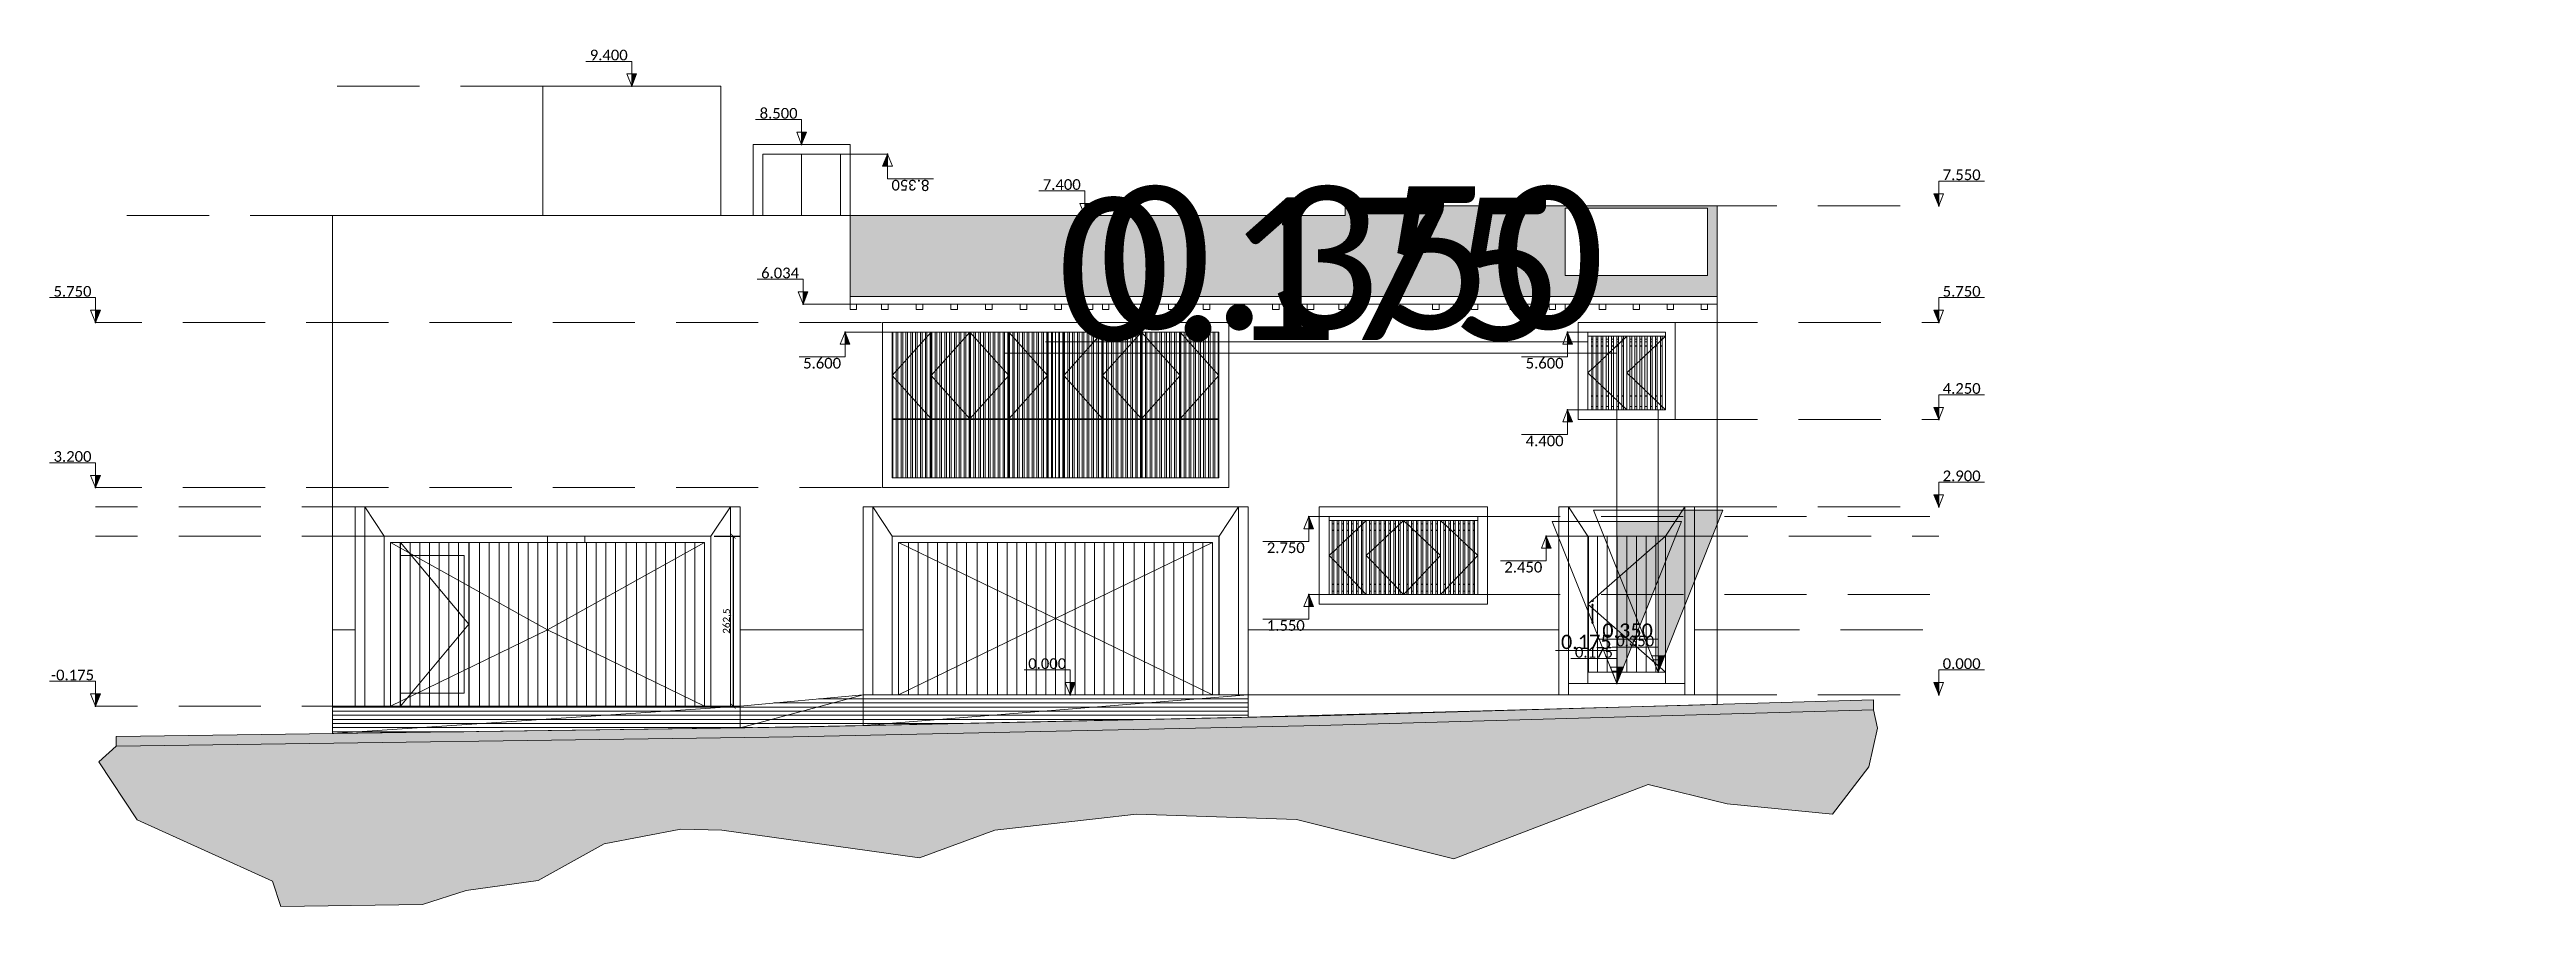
# Model space of a CAD drawing. Header units: metres. Extents: x -197 to 1099, y -24 to 14.
# Drawn here: x 413.43 to 451.7, y -3.27 to 9.96 of the extents above; entities that cross this region are included whole.
import ezdxf
from ezdxf.enums import TextEntityAlignment as Align

# ---------------------------------------------------------------- set-up
doc = ezdxf.new("R2010")
doc.units = ezdxf.units.M
doc.header["$LTSCALE"] = 0.001
doc.header["$PDMODE"] = 34
doc.header["$PDSIZE"] = 0.01
doc.linetypes.add('HIDDENX2', pattern=[19.05, 12.7, -6.35])
doc.layers.get('0').update_dxf_attribs({"lineweight": 13, "true_color": 0x000000})
doc.layers.get('Defpoints').update_dxf_attribs({"lineweight": 13, "true_color": 0x000000})
for name, color, linetype, lineweight, true_color in [('Jach-Anotaciones-CalidaddeLínea  0.13', 7, 'Continuous', 13, 0x000000), ('Jach-Anotaciones-CalidaddeLínea 0.05', 7, 'Continuous', 5, 0x000000), ('Jach-Anotaciones-CalidaddeLínea 0.18', 7, 'Continuous', 18, 0x000000), ('Jach-Anotaciones-Hatch-Lum100%', 7, 'Continuous', 13, 0x000000), ('Jach-Anotaciones-Hatch-Lum50%', 9, 'Continuous', 13, 0x808080), ('Jach-Anotaciones-Hatch-Lum80%', 250, 'Continuous', 13, 0x333333), ('Jach-Anotaciones-LineasDetalle0.18mm', 7, 'Continuous', 18, 0x000000), ('JACH-Anotaciones-Textos-Lum75% @ 0.075', 7, 'Continuous', 13, 0x404040), ('JACH-Arq-Lineas-Proyeccion', 250, 'HIDDENX2', 13, 0x333333), ('JACH-Arq-Lineas-Proyeccion Niveles cortes', 9, 'HIDDENX2', 13, 0x808080), ('JACH-Arq-Puertas01-', 7, 'Continuous', 13, 0x404040), ('JACH-Arq-Puertas01- @ 0.075', 7, 'Continuous', 13, 0x404040), ('JACH-Arq-Puertas01- @ 0.1', 7, 'Continuous', 13, 0x404040), ('JACH-Arq-Puertas01- @ 1', 7, 'Continuous', 13, 0x404040), ('JACH-Arq-Ventanas-BajasyPisoTecho', 7, 'Continuous', 13, 0x404040)]:
    doc.layers.add(name, color=color, linetype=linetype, lineweight=lineweight, true_color=true_color)
doc.styles.add('02a-Calibri-JACH(1.8mm)', font='calibri.ttf', dxfattribs={"height": 2.2})
doc.styles.add('02b-Calibri-JACH(2.2mm)', font='calibri.ttf', dxfattribs={"height": 2.2})
doc.dimstyles.new('JACH COTAS CM', dxfattribs={"dimtxt": 2.2, "dimasz": 1.5, "dimexe": 2, "dimexo": 1, "dimgap": 0.5, "dimtad": 1, "dimlfac": 100, "dimtxsty": '02b-Calibri-JACH(2.2mm)', "dimblk": 'ARCHTICK', "dimcen": 0.5, "dimadec": 0, "dimazin": 0, "dimtfac": 1, "dimtmove": 0, "dimatfit": 3, "dimfxl": 1, "dimarcsym": 0})
pattern_1 = [(0, (0, 0), (0, 6.985), [5.08, -1.905]), (90, (0, 0), (-6.985, 4e-16), [5.08, -1.905])]
pattern_2 = [(0, (169.421, 45.032), (0, 6.985), [5.08, -1.905]), (90, (169.421, 45.032), (-6.985, 4e-16), [5.08, -1.905])]
pattern_3 = [(0, (309.690384, 0), (1e-17, 0.0635), [])]

msp = doc.modelspace()

# ---------------------------------------------------------------- blocks, each defined once
blk = doc.blocks.new('_ArchTick')
at = {"color": 0, "linetype": 'ByBlock', "lineweight": 0, "const_width": 0.15}
blk.add_lwpolyline([(-0.5, -0.5), (0.5, 0.5)], dxfattribs=at)
blk = doc.blocks.new('*D19')
at = {"color": 0, "lineweight": -2, "ltscale": 100, "transparency": 16777216}
for p, q in [((423.7, 2.45), (424.093, 2.45)), ((423.993, 2.45), (423.993, -0.175)), ((423.7, -0.175), (424.093, -0.175))]:
    blk.add_line(p, q, dxfattribs=at)
at = {"layer": 'Defpoints', "color": 0, "ltscale": 100, "transparency": 16777216}
for p in [(423.65, 2.45), (423.65, -0.175), (423.993, -0.175)]:
    blk.add_point(p, dxfattribs=at)
at = {"color": 0, "lineweight": -2, "ltscale": 100, "transparency": 16777216, "xscale": 0.07500000000000001, "yscale": 0.07500000000000001, "zscale": 0.07500000000000001}
for p, rotation in [((423.993, 2.45), 90), ((423.993, -0.175), 270)]:
    blk.add_blockref('_ArchTick', p, dxfattribs=dict(at, rotation=rotation))
at = {"color": 0, "ltscale": 100, "transparency": 16777216, "insert": (423.9, 1.137), "char_height": 0.11, "attachment_point": 5, "rotation": 90, "style": '02b-Calibri-JACH(2.2mm)'}
blk.add_mtext('262,5', dxfattribs=at)
blk = doc.blocks.new('*U575')
at = {"lineweight": 0, "ltscale": 100}
h = blk.add_hatch(dxfattribs=at)
h.set_pattern_fill('ANGLE', color=256)
h.set_pattern_definition(pattern_2)
h.paths.add_polyline_path([(0, 2.5), (0, 0), (1, 2.5)])
h = blk.add_hatch(color=256, dxfattribs=at)
h.dxf.hatch_style = 1
h.paths.add_polyline_path([(0, 2.5), (0, 0), (1, 2.5)])
for points in [[(0, 5.099), (-9.466, 5.099)], [(0, 5.099), (0, 1.25)]]:
    blk.add_lwpolyline(points, dxfattribs=at)
for points in [[(0, 0), (1, 2.5), (-1, 2.5)], [(0, 2.5), (0, 0), (1, 2.5)]]:
    blk.add_lwpolyline(points, close=True, dxfattribs=at)
blk.add_point((0, 0), dxfattribs=at)
at = {"lineweight": 0, "ltscale": 100, "style": '02a-Calibri-JACH(1.8mm)'}
blk.add_attdef('ALT', text='', height=2.2, dxfattribs=at).set_placement((-4.733, 6.401), align=Align.MIDDLE_CENTER)
blk = doc.blocks.new('*U1733')
at = {"layer": 'JACH-Arq-Puertas01- @ 0.075', "ltscale": 100, "xscale": 0.075, "yscale": 0.075, "zscale": 0.075}
blk.add_blockref('*U575', (438.287, 0.35), dxfattribs=at).add_auto_attribs({'ALT': '0.350'})
at = {"layer": 'JACH-Arq-Puertas01- @ 0.1', "ltscale": 100, "xscale": 0.1, "yscale": 0.1, "zscale": 0.1}
blk.add_blockref('*U575', (438.287, 0.35), dxfattribs=at).add_auto_attribs({'ALT': '0.350'})
at = {"layer": 'JACH-Arq-Puertas01- @ 1', "ltscale": 100}
blk.add_blockref('*U575', (438.287, 0.35), dxfattribs=at).add_auto_attribs({'ALT': '0.350'})
blk = doc.blocks.new('*U528')
at = {"lineweight": 0, "ltscale": 100}
h = blk.add_hatch(dxfattribs=at)
h.set_pattern_fill('ANGLE', color=256)
h.set_pattern_definition(pattern_2)
h.paths.add_polyline_path([(0, 2.5), (0, 0), (1, 2.5)])
h = blk.add_hatch(color=256, dxfattribs=at)
h.dxf.hatch_style = 1
h.paths.add_polyline_path([(0, 2.5), (0, 0), (1, 2.5)])
for points in [[(0, 5.1), (-9.47, 5.1)], [(0, 5.1), (0, 1.25)]]:
    blk.add_lwpolyline(points, dxfattribs=at)
for points in [[(0, 0), (1, 2.5), (-1, 2.5)], [(0, 2.5), (0, 0), (1, 2.5)]]:
    blk.add_lwpolyline(points, close=True, dxfattribs=at)
blk.add_point((0, 0), dxfattribs=at)
at = {"lineweight": 0, "ltscale": 100, "style": '02a-Calibri-JACH(1.8mm)'}
blk.add_attdef('ALT', text='', height=2.2, dxfattribs=at).set_placement((-4.73, 6.4), align=Align.MIDDLE_CENTER)
blk = doc.blocks.new('*U529')
at = {"lineweight": 0, "ltscale": 100}
h = blk.add_hatch(dxfattribs=at)
h.set_pattern_fill('ANGLE', color=256)
h.set_pattern_definition(pattern_2)
h.paths.add_polyline_path([(0, 2.5), (0, 0), (1, 2.5)])
h = blk.add_hatch(color=256, dxfattribs=at)
h.dxf.hatch_style = 1
h.paths.add_polyline_path([(0, 2.5), (0, 0), (1, 2.5)])
for points in [[(0, 5.1), (-9.47, 5.1)], [(0, 5.1), (0, 1.25)]]:
    blk.add_lwpolyline(points, dxfattribs=at)
for points in [[(0, 0), (1, 2.5), (-1, 2.5)], [(0, 2.5), (0, 0), (1, 2.5)]]:
    blk.add_lwpolyline(points, close=True, dxfattribs=at)
blk.add_point((0, 0), dxfattribs=at)
at = {"lineweight": 0, "ltscale": 100, "style": '02a-Calibri-JACH(1.8mm)'}
blk.add_attdef('ALT', text='', height=2.2, dxfattribs=at).set_placement((-4.73, 6.4), align=Align.MIDDLE_CENTER)
blk = doc.blocks.new('*U545')
at = {"lineweight": 0, "ltscale": 100}
h = blk.add_hatch(dxfattribs=at)
h.set_pattern_fill('ANGLE', color=256)
h.set_pattern_definition(pattern_2)
h.paths.add_polyline_path([(0, 2.5), (0, 0), (1, 2.5)])
h = blk.add_hatch(color=256, dxfattribs=at)
h.dxf.hatch_style = 1
h.paths.add_polyline_path([(0, 2.5), (0, 0), (1, 2.5)])
for points in [[(0, 5.1), (-9.47, 5.1)], [(0, 5.1), (0, 1.25)]]:
    blk.add_lwpolyline(points, dxfattribs=at)
for points in [[(0, 0), (1, 2.5), (-1, 2.5)], [(0, 2.5), (0, 0), (1, 2.5)]]:
    blk.add_lwpolyline(points, close=True, dxfattribs=at)
blk.add_point((0, 0), dxfattribs=at)
at = {"lineweight": 0, "ltscale": 100, "style": '02a-Calibri-JACH(1.8mm)'}
blk.add_attdef('ALT', text='', height=2.2, dxfattribs=at).set_placement((-4.73, 6.4), align=Align.MIDDLE_CENTER)
blk = doc.blocks.new('*U546')
at = {"lineweight": 0, "ltscale": 100}
h = blk.add_hatch(dxfattribs=at)
h.set_pattern_fill('ANGLE', color=256)
h.set_pattern_definition(pattern_2)
h.paths.add_polyline_path([(0, 2.5), (0, 0), (1, 2.5)])
h = blk.add_hatch(color=256, dxfattribs=at)
h.dxf.hatch_style = 1
h.paths.add_polyline_path([(0, 2.5), (0, 0), (1, 2.5)])
for points in [[(0, 5.1), (-9.47, 5.1)], [(0, 5.1), (0, 1.25)]]:
    blk.add_lwpolyline(points, dxfattribs=at)
for points in [[(0, 0), (1, 2.5), (-1, 2.5)], [(0, 2.5), (0, 0), (1, 2.5)]]:
    blk.add_lwpolyline(points, close=True, dxfattribs=at)
blk.add_point((0, 0), dxfattribs=at)
at = {"lineweight": 0, "ltscale": 100, "style": '02a-Calibri-JACH(1.8mm)'}
blk.add_attdef('ALT', text='', height=2.2, dxfattribs=at).set_placement((-4.73, 6.4), align=Align.MIDDLE_CENTER)
blk = doc.blocks.new('*U547')
at = {"lineweight": 0, "ltscale": 100}
h = blk.add_hatch(dxfattribs=at)
h.set_pattern_fill('ANGLE', color=256)
h.set_pattern_definition(pattern_2)
h.paths.add_polyline_path([(0, 2.5), (0, 0), (1, 2.5)])
h = blk.add_hatch(color=256, dxfattribs=at)
h.dxf.hatch_style = 1
h.paths.add_polyline_path([(0, 2.5), (0, 0), (1, 2.5)])
for points in [[(0, 5.1), (-9.47, 5.1)], [(0, 5.1), (0, 1.25)]]:
    blk.add_lwpolyline(points, dxfattribs=at)
for points in [[(0, 0), (1, 2.5), (-1, 2.5)], [(0, 2.5), (0, 0), (1, 2.5)]]:
    blk.add_lwpolyline(points, close=True, dxfattribs=at)
blk.add_point((0, 0), dxfattribs=at)
at = {"lineweight": 0, "ltscale": 100, "style": '02a-Calibri-JACH(1.8mm)'}
blk.add_attdef('ALT', text='', height=2.2, dxfattribs=at).set_placement((-4.73, 6.4), align=Align.MIDDLE_CENTER)
blk = doc.blocks.new('*U548')
at = {"lineweight": 0, "ltscale": 100}
h = blk.add_hatch(dxfattribs=at)
h.set_pattern_fill('ANGLE', color=256)
h.set_pattern_definition(pattern_2)
h.paths.add_polyline_path([(0, 2.5), (0, 0), (1, 2.5)])
h = blk.add_hatch(color=256, dxfattribs=at)
h.dxf.hatch_style = 1
h.paths.add_polyline_path([(0, 2.5), (0, 0), (1, 2.5)])
for points in [[(0, 5.1), (-9.47, 5.1)], [(0, 5.1), (0, 1.25)]]:
    blk.add_lwpolyline(points, dxfattribs=at)
for points in [[(0, 0), (1, 2.5), (-1, 2.5)], [(0, 2.5), (0, 0), (1, 2.5)]]:
    blk.add_lwpolyline(points, close=True, dxfattribs=at)
blk.add_point((0, 0), dxfattribs=at)
at = {"lineweight": 0, "ltscale": 100, "style": '02a-Calibri-JACH(1.8mm)'}
blk.add_attdef('ALT', text='', height=2.2, dxfattribs=at).set_placement((-4.73, 6.4), align=Align.MIDDLE_CENTER)
blk = doc.blocks.new('*U549')
at = {"lineweight": 0, "ltscale": 100}
h = blk.add_hatch(dxfattribs=at)
h.set_pattern_fill('ANGLE', color=256)
h.set_pattern_definition(pattern_2)
h.paths.add_polyline_path([(0, 2.5), (0, 0), (1, 2.5)])
h = blk.add_hatch(color=256, dxfattribs=at)
h.dxf.hatch_style = 1
h.paths.add_polyline_path([(0, 2.5), (0, 0), (1, 2.5)])
for points in [[(0, 5.1), (-9.47, 5.1)], [(0, 5.1), (0, 1.25)]]:
    blk.add_lwpolyline(points, dxfattribs=at)
for points in [[(0, 0), (1, 2.5), (-1, 2.5)], [(0, 2.5), (0, 0), (1, 2.5)]]:
    blk.add_lwpolyline(points, close=True, dxfattribs=at)
blk.add_point((0, 0), dxfattribs=at)
at = {"lineweight": 0, "ltscale": 100, "style": '02a-Calibri-JACH(1.8mm)'}
blk.add_attdef('ALT', text='', height=2.2, dxfattribs=at).set_placement((-4.73, 6.4), align=Align.MIDDLE_CENTER)
blk = doc.blocks.new('*U540')
at = {"lineweight": 0, "ltscale": 100}
h = blk.add_hatch(dxfattribs=at)
h.set_pattern_fill('ANGLE', color=256)
h.set_pattern_definition(pattern_2)
h.paths.add_polyline_path([(0, 2.5), (0, 0), (1, 2.5)])
h = blk.add_hatch(color=256, dxfattribs=at)
h.dxf.hatch_style = 1
h.paths.add_polyline_path([(0, 2.5), (0, 0), (1, 2.5)])
for points in [[(0, 5.1), (-9.47, 5.1)], [(0, 5.1), (0, 1.25)]]:
    blk.add_lwpolyline(points, dxfattribs=at)
for points in [[(0, 0), (1, 2.5), (-1, 2.5)], [(0, 2.5), (0, 0), (1, 2.5)]]:
    blk.add_lwpolyline(points, close=True, dxfattribs=at)
blk.add_point((0, 0), dxfattribs=at)
at = {"lineweight": 0, "ltscale": 100, "style": '02a-Calibri-JACH(1.8mm)'}
blk.add_attdef('ALT', text='', height=2.2, dxfattribs=at).set_placement((-4.73, 6.4), align=Align.MIDDLE_CENTER)
blk = doc.blocks.new('*U541')
at = {"lineweight": 0, "ltscale": 100}
h = blk.add_hatch(dxfattribs=at)
h.set_pattern_fill('ANGLE', color=256)
h.set_pattern_definition(pattern_2)
h.paths.add_polyline_path([(0, 2.5), (0, 0), (1, 2.5)])
h = blk.add_hatch(color=256, dxfattribs=at)
h.dxf.hatch_style = 1
h.paths.add_polyline_path([(0, 2.5), (0, 0), (1, 2.5)])
for points in [[(0, 5.1), (-9.47, 5.1)], [(0, 5.1), (0, 1.25)]]:
    blk.add_lwpolyline(points, dxfattribs=at)
for points in [[(0, 0), (1, 2.5), (-1, 2.5)], [(0, 2.5), (0, 0), (1, 2.5)]]:
    blk.add_lwpolyline(points, close=True, dxfattribs=at)
blk.add_point((0, 0), dxfattribs=at)
at = {"lineweight": 0, "ltscale": 100, "style": '02a-Calibri-JACH(1.8mm)'}
blk.add_attdef('ALT', text='', height=2.2, dxfattribs=at).set_placement((-4.73, 6.4), align=Align.MIDDLE_CENTER)
blk = doc.blocks.new('*U542')
at = {"lineweight": 0, "ltscale": 100}
h = blk.add_hatch(dxfattribs=at)
h.set_pattern_fill('ANGLE', color=256)
h.set_pattern_definition(pattern_2)
h.paths.add_polyline_path([(0, 2.5), (0, 0), (1, 2.5)])
h = blk.add_hatch(color=256, dxfattribs=at)
h.dxf.hatch_style = 1
h.paths.add_polyline_path([(0, 2.5), (0, 0), (1, 2.5)])
for points in [[(0, 5.1), (-9.47, 5.1)], [(0, 5.1), (0, 1.25)]]:
    blk.add_lwpolyline(points, dxfattribs=at)
for points in [[(0, 0), (1, 2.5), (-1, 2.5)], [(0, 2.5), (0, 0), (1, 2.5)]]:
    blk.add_lwpolyline(points, close=True, dxfattribs=at)
blk.add_point((0, 0), dxfattribs=at)
at = {"lineweight": 0, "ltscale": 100, "style": '02a-Calibri-JACH(1.8mm)'}
blk.add_attdef('ALT', text='', height=2.2, dxfattribs=at).set_placement((-4.73, 6.4), align=Align.MIDDLE_CENTER)
blk = doc.blocks.new('*U543')
at = {"lineweight": 0, "ltscale": 100}
h = blk.add_hatch(dxfattribs=at)
h.set_pattern_fill('ANGLE', color=256)
h.set_pattern_definition(pattern_2)
h.paths.add_polyline_path([(0, 2.5), (0, 0), (1, 2.5)])
h = blk.add_hatch(color=256, dxfattribs=at)
h.dxf.hatch_style = 1
h.paths.add_polyline_path([(0, 2.5), (0, 0), (1, 2.5)])
for points in [[(0, 5.1), (-9.47, 5.1)], [(0, 5.1), (0, 1.25)]]:
    blk.add_lwpolyline(points, dxfattribs=at)
for points in [[(0, 0), (1, 2.5), (-1, 2.5)], [(0, 2.5), (0, 0), (1, 2.5)]]:
    blk.add_lwpolyline(points, close=True, dxfattribs=at)
blk.add_point((0, 0), dxfattribs=at)
at = {"lineweight": 0, "ltscale": 100, "style": '02a-Calibri-JACH(1.8mm)'}
blk.add_attdef('ALT', text='', height=2.2, dxfattribs=at).set_placement((-4.73, 6.4), align=Align.MIDDLE_CENTER)
blk = doc.blocks.new('*U544')
at = {"lineweight": 0, "ltscale": 100}
h = blk.add_hatch(dxfattribs=at)
h.set_pattern_fill('ANGLE', color=256)
h.set_pattern_definition(pattern_2)
h.paths.add_polyline_path([(0, 2.5), (0, 0), (1, 2.5)])
h = blk.add_hatch(color=256, dxfattribs=at)
h.dxf.hatch_style = 1
h.paths.add_polyline_path([(0, 2.5), (0, 0), (1, 2.5)])
for points in [[(0, 5.099), (-9.466, 5.099)], [(0, 5.099), (0, 1.25)]]:
    blk.add_lwpolyline(points, dxfattribs=at)
for points in [[(0, 0), (1, 2.5), (-1, 2.5)], [(0, 2.5), (0, 0), (1, 2.5)]]:
    blk.add_lwpolyline(points, close=True, dxfattribs=at)
blk.add_point((0, 0), dxfattribs=at)
at = {"lineweight": 0, "ltscale": 100, "style": '02a-Calibri-JACH(1.8mm)'}
blk.add_attdef('ALT', text='', height=2.2, dxfattribs=at).set_placement((-4.733, 6.401), align=Align.MIDDLE_CENTER)
blk = doc.blocks.new('*U1735')
at = {"layer": 'JACH-Arq-Puertas01- @ 0.075', "ltscale": 100, "xscale": 0.075, "yscale": 0.075, "zscale": 0.075}
blk.add_blockref('*U544', (437.649, 0.175), dxfattribs=at).add_auto_attribs({'ALT': '0.175'})
at = {"layer": 'JACH-Arq-Puertas01- @ 0.1', "ltscale": 100, "xscale": 0.1, "yscale": 0.1, "zscale": 0.1}
blk.add_blockref('*U544', (437.649, 0.175), dxfattribs=at).add_auto_attribs({'ALT': '0.175'})
at = {"layer": 'JACH-Arq-Puertas01- @ 1', "ltscale": 100}
blk.add_blockref('*U544', (437.649, 0.175), dxfattribs=at).add_auto_attribs({'ALT': '0.175'})
blk = doc.blocks.new('*U521')
at = {"lineweight": 0, "ltscale": 100}
h = blk.add_hatch(dxfattribs=at)
h.set_pattern_fill('ANGLE', color=256)
h.set_pattern_definition(pattern_2)
h.paths.add_polyline_path([(0, 2.5), (0, 0), (1, 2.5)])
h = blk.add_hatch(color=256, dxfattribs=at)
h.dxf.hatch_style = 1
h.paths.add_polyline_path([(0, 2.5), (0, 0), (1, 2.5)])
for points in [[(0, 5.1), (-9.47, 5.1)], [(0, 5.1), (0, 1.25)]]:
    blk.add_lwpolyline(points, dxfattribs=at)
for points in [[(0, 0), (1, 2.5), (-1, 2.5)], [(0, 2.5), (0, 0), (1, 2.5)]]:
    blk.add_lwpolyline(points, close=True, dxfattribs=at)
blk.add_point((0, 0), dxfattribs=at)
at = {"lineweight": 0, "ltscale": 100, "style": '02a-Calibri-JACH(1.8mm)'}
blk.add_attdef('ALT', text='', height=2.2, dxfattribs=at).set_placement((-4.73, 6.4), align=Align.MIDDLE_CENTER)
blk = doc.blocks.new('*U522')
at = {"lineweight": 0, "ltscale": 100}
h = blk.add_hatch(dxfattribs=at)
h.set_pattern_fill('ANGLE', color=256)
h.set_pattern_definition(pattern_2)
h.paths.add_polyline_path([(0, 2.5), (0, 0), (1, 2.5)])
h = blk.add_hatch(color=256, dxfattribs=at)
h.dxf.hatch_style = 1
h.paths.add_polyline_path([(0, 2.5), (0, 0), (1, 2.5)])
for points in [[(0, 5.1), (-9.47, 5.1)], [(0, 5.1), (0, 1.25)]]:
    blk.add_lwpolyline(points, dxfattribs=at)
for points in [[(0, 0), (1, 2.5), (-1, 2.5)], [(0, 2.5), (0, 0), (1, 2.5)]]:
    blk.add_lwpolyline(points, close=True, dxfattribs=at)
blk.add_point((0, 0), dxfattribs=at)
at = {"lineweight": 0, "ltscale": 100, "style": '02a-Calibri-JACH(1.8mm)'}
blk.add_attdef('ALT', text='', height=2.2, dxfattribs=at).set_placement((-4.73, 6.4), align=Align.MIDDLE_CENTER)
blk = doc.blocks.new('*U523')
at = {"lineweight": 0, "ltscale": 100}
h = blk.add_hatch(dxfattribs=at)
h.set_pattern_fill('ANGLE', color=256)
h.set_pattern_definition(pattern_2)
h.paths.add_polyline_path([(0, 2.5), (0, 0), (1, 2.5)])
h = blk.add_hatch(color=256, dxfattribs=at)
h.dxf.hatch_style = 1
h.paths.add_polyline_path([(0, 2.5), (0, 0), (1, 2.5)])
for points in [[(0, 5.1), (-9.47, 5.1)], [(0, 5.1), (0, 1.25)]]:
    blk.add_lwpolyline(points, dxfattribs=at)
for points in [[(0, 0), (1, 2.5), (-1, 2.5)], [(0, 2.5), (0, 0), (1, 2.5)]]:
    blk.add_lwpolyline(points, close=True, dxfattribs=at)
blk.add_point((0, 0), dxfattribs=at)
at = {"lineweight": 0, "ltscale": 100, "style": '02a-Calibri-JACH(1.8mm)'}
blk.add_attdef('ALT', text='', height=2.2, dxfattribs=at).set_placement((-4.73, 6.4), align=Align.MIDDLE_CENTER)
blk = doc.blocks.new('*U524')
at = {"lineweight": 0, "ltscale": 100}
h = blk.add_hatch(dxfattribs=at)
h.set_pattern_fill('ANGLE', color=256)
h.set_pattern_definition(pattern_2)
h.paths.add_polyline_path([(0, 2.5), (0, 0), (1, 2.5)])
h = blk.add_hatch(color=256, dxfattribs=at)
h.dxf.hatch_style = 1
h.paths.add_polyline_path([(0, 2.5), (0, 0), (1, 2.5)])
for points in [[(0, 5.1), (-9.47, 5.1)], [(0, 5.1), (0, 1.25)]]:
    blk.add_lwpolyline(points, dxfattribs=at)
for points in [[(0, 0), (1, 2.5), (-1, 2.5)], [(0, 2.5), (0, 0), (1, 2.5)]]:
    blk.add_lwpolyline(points, close=True, dxfattribs=at)
blk.add_point((0, 0), dxfattribs=at)
at = {"lineweight": 0, "ltscale": 100, "style": '02a-Calibri-JACH(1.8mm)'}
blk.add_attdef('ALT', text='', height=2.2, dxfattribs=at).set_placement((-4.73, 6.4), align=Align.MIDDLE_CENTER)
blk = doc.blocks.new('*U525')
at = {"lineweight": 0, "ltscale": 100}
h = blk.add_hatch(dxfattribs=at)
h.set_pattern_fill('ANGLE', color=256)
h.set_pattern_definition(pattern_2)
h.paths.add_polyline_path([(0, 2.5), (0, 0), (1, 2.5)])
h = blk.add_hatch(color=256, dxfattribs=at)
h.dxf.hatch_style = 1
h.paths.add_polyline_path([(0, 2.5), (0, 0), (1, 2.5)])
for points in [[(0, 5.1), (-9.47, 5.1)], [(0, 5.1), (0, 1.25)]]:
    blk.add_lwpolyline(points, dxfattribs=at)
for points in [[(0, 0), (1, 2.5), (-1, 2.5)], [(0, 2.5), (0, 0), (1, 2.5)]]:
    blk.add_lwpolyline(points, close=True, dxfattribs=at)
blk.add_point((0, 0), dxfattribs=at)
at = {"lineweight": 0, "ltscale": 100, "style": '02a-Calibri-JACH(1.8mm)'}
blk.add_attdef('ALT', text='', height=2.2, dxfattribs=at).set_placement((-4.73, 6.4), align=Align.MIDDLE_CENTER)
blk = doc.blocks.new('*U516')
at = {"lineweight": 0, "ltscale": 100}
h = blk.add_hatch(dxfattribs=at)
h.set_pattern_fill('ANGLE', color=256)
h.set_pattern_definition(pattern_2)
h.paths.add_polyline_path([(0, 2.5), (0, 0), (1, 2.5)])
h = blk.add_hatch(color=256, dxfattribs=at)
h.dxf.hatch_style = 1
h.paths.add_polyline_path([(0, 2.5), (0, 0), (1, 2.5)])
for points in [[(0, 5.1), (-9.47, 5.1)], [(0, 5.1), (0, 1.25)]]:
    blk.add_lwpolyline(points, dxfattribs=at)
for points in [[(0, 0), (1, 2.5), (-1, 2.5)], [(0, 2.5), (0, 0), (1, 2.5)]]:
    blk.add_lwpolyline(points, close=True, dxfattribs=at)
blk.add_point((0, 0), dxfattribs=at)
at = {"lineweight": 0, "ltscale": 100, "style": '02a-Calibri-JACH(1.8mm)'}
blk.add_attdef('ALT', text='', height=2.2, dxfattribs=at).set_placement((-4.73, 6.4), align=Align.MIDDLE_CENTER)
blk = doc.blocks.new('*U517')
at = {"lineweight": 0, "ltscale": 100}
h = blk.add_hatch(dxfattribs=at)
h.set_pattern_fill('ANGLE', color=256)
h.set_pattern_definition(pattern_2)
h.paths.add_polyline_path([(0, 2.5), (0, 0), (1, 2.5)])
h = blk.add_hatch(color=256, dxfattribs=at)
h.dxf.hatch_style = 1
h.paths.add_polyline_path([(0, 2.5), (0, 0), (1, 2.5)])
for points in [[(0, 5.1), (-9.47, 5.1)], [(0, 5.1), (0, 1.25)]]:
    blk.add_lwpolyline(points, dxfattribs=at)
for points in [[(0, 0), (1, 2.5), (-1, 2.5)], [(0, 2.5), (0, 0), (1, 2.5)]]:
    blk.add_lwpolyline(points, close=True, dxfattribs=at)
blk.add_point((0, 0), dxfattribs=at)
at = {"lineweight": 0, "ltscale": 100, "style": '02a-Calibri-JACH(1.8mm)'}
blk.add_attdef('ALT', text='', height=2.2, dxfattribs=at).set_placement((-4.73, 6.4), align=Align.MIDDLE_CENTER)
blk = doc.blocks.new('*U377')
at = {"lineweight": 0, "ltscale": 100}
h = blk.add_hatch(dxfattribs=at)
h.set_pattern_fill('ANGLE', color=256)
h.set_pattern_definition(pattern_2)
h.paths.add_polyline_path([(0, 2.5), (0, 0), (1, 2.5)])
h = blk.add_hatch(color=256, dxfattribs=at)
h.dxf.hatch_style = 1
h.paths.add_polyline_path([(0, 2.5), (0, 0), (1, 2.5)])
for points in [[(0, 5.1), (-9.47, 5.1)], [(0, 5.1), (0, 1.25)]]:
    blk.add_lwpolyline(points, dxfattribs=at)
for points in [[(0, 0), (1, 2.5), (-1, 2.5)], [(0, 2.5), (0, 0), (1, 2.5)]]:
    blk.add_lwpolyline(points, close=True, dxfattribs=at)
blk.add_point((0, 0), dxfattribs=at)
at = {"lineweight": 0, "ltscale": 100, "style": '02a-Calibri-JACH(1.8mm)'}
blk.add_attdef('ALT', text='', height=2.2, dxfattribs=at).set_placement((-4.73, 6.4), align=Align.MIDDLE_CENTER)
blk = doc.blocks.new('*U402')
at = {"lineweight": 0, "ltscale": 100}
h = blk.add_hatch(dxfattribs=at)
h.set_pattern_fill('ANGLE', color=256)
h.set_pattern_definition(pattern_2)
h.paths.add_polyline_path([(0, 2.5), (0, 0), (1, 2.5)])
h = blk.add_hatch(color=256, dxfattribs=at)
h.dxf.hatch_style = 1
h.paths.add_polyline_path([(0, 2.5), (0, 0), (1, 2.5)])
for points in [[(0, 5.1), (-9.47, 5.1)], [(0, 5.1), (0, 1.25)]]:
    blk.add_lwpolyline(points, dxfattribs=at)
for points in [[(0, 0), (1, 2.5), (-1, 2.5)], [(0, 2.5), (0, 0), (1, 2.5)]]:
    blk.add_lwpolyline(points, close=True, dxfattribs=at)
blk.add_point((0, 0), dxfattribs=at)
at = {"lineweight": 0, "ltscale": 100, "style": '02a-Calibri-JACH(1.8mm)'}
blk.add_attdef('ALT', text='', height=2.2, dxfattribs=at).set_placement((-4.73, 6.4), align=Align.MIDDLE_CENTER)

# ---------------------------------------------------------------- dimensions: what is measured, and where the dimension line sits
at = {"ltscale": 100}
dim = msp.add_linear_dim(base=(423.99323, -0.175), p1=(423.65039, 2.45), p2=(423.65039, -0.175), angle=90, dimstyle='JACH COTAS CM', dxfattribs=at)
dim.commit()
dim.dimension.update_dxf_attribs({"geometry": '*D19', "text_midpoint": (423.90041, 1.1375)})

# ---------------------------------------------------------------- hatches: boundary and pattern name
at = {"layer": 'Jach-Anotaciones-CalidaddeLínea  0.13', "lineweight": 0, "ltscale": 100}
h = msp.add_hatch(dxfattribs=at)
h.set_pattern_fill('ANGLE', color=256)
h.set_pattern_definition(pattern_1)
h.paths.add_polyline_path([(451.70385, 5.6), (450.80385, 5.6), (450.80385, 5.75), (451.70385, 5.75)])
h = msp.add_hatch(dxfattribs=at)
h.set_pattern_fill('ANGLE', color=256)
h.set_pattern_definition(pattern_1)
h.paths.add_polyline_path([(450.95385, 3.35), (450.95385, 3.2), (451.70385, 3.2), (451.70385, 3.35), (451.64135, 3.35), (451.64135, 3.336), (451.62135, 3.336), (451.62135, 3.35)])
at = {"layer": 'Jach-Anotaciones-Hatch-Lum100%', "ltscale": 100}
h = msp.add_hatch(color=256, dxfattribs=at)
h.dxf.hatch_style = 1
h.paths.add_polyline_path([(414.45847, -0.64697), (424.91968, -0.49994), (433.04434, -0.32495), (441.61267, -0.08152), (441.61267, -0.23159), (433.04809, -0.47491), (424.92235, -0.64992), (414.45847, -0.79699)])
at = {"layer": 'Jach-Anotaciones-Hatch-Lum50%', "ltscale": 100}
h = msp.add_hatch(dxfattribs=at)
h.set_pattern_fill('218', color=256, scale=0.1, pattern_type=2)
h.set_pattern_definition([(0, (309.77788, 0.1097), (0.2, 0.1), [0.025, -0.175]), (0, (309.77788, 0.1222), (0.2, 0.1), [0.025, -0.075]), (0, (309.87788, 0.1347), (0.2, 0.1), [0.025, -0.175]), (0, (309.72788, 0.0722), (0.2, 0.1), [0.0125, -0.1, 0.0125, -0.075]), (45, (309.740384, 0.0972), (0, 0.1), [0.01767767, -0.26516504]), (45, (309.727884, 0.1347), (0, 0.1), [0.01263, -0.27021271]), (45, (309.727884, 0.1472), (0, 0.1), [0.01515, -0.26769271]), (135, (309.852884, 0.1472), (1e-17, 0.1), [0.01515, -0.26769271]), (135, (309.852884, 0.1347), (1e-17, 0.1), [0.01263, -0.27021271]), (135, (309.840384, 0.0972), (1e-17, 0.1), [0.01767767, -0.26516504]), (26.56505, (309.75288, 0.0972), (-5e-12, 0.1), [0.02795085, -0.19565595]), (26.56505, (309.75288, 0.1097), (-5e-12, 0.1), [0.02795085, -0.19565595]), (26.56505, (309.70288, 0.1222), (-5e-12, 0.1), [0.02795085, -0.19565595]), (26.56505, (309.70288, 0.1347), (-5e-12, 0.1), [0.02795085, -0.19565595]), (63.43495, (309.727884, 0.0722), (5e-12, 0.1), [0.02795085, -0.41926275]), (63.43495, (309.740384, 0.0722), (5e-12, 0.1), [0.02795085, -0.41926275]), (116.56505, (309.840384, 0.0722), (-5e-12, 0.1), [0.02795085, -0.41926275]), (116.56505, (309.852884, 0.0722), (-5e-12, 0.1), [0.02795085, -0.41926275]), (153.43495, (309.82788, 0.0972), (5e-12, 0.1), [0.02795085, -0.19565595]), (153.43495, (309.82788, 0.1097), (5e-12, 0.1), [0.02795085, -0.19565595]), (153.43495, (309.87788, 0.1222), (5e-12, 0.1), [0.02795085, -0.19565595]), (153.43495, (309.87788, 0.1347), (5e-12, 0.1), [0.02795085, -0.19565595]), (82.874984, (309.727884, 0.0722), (5e-14, 0.1), [0.1007782, -1.51167335]), (97.125016, (309.852884, 0.0722), (-5e-14, 0.1), [0.1007782, -1.51167335])])
h.paths.add_polyline_path([(425.8006, 7.4), (433.4506, 7.4), (433.4506, 7.55), (439.20032, 7.55), (439.20032, 6.15047), (425.8006, 6.15047)])
h.paths.add_polyline_path([(436.8506, 7.51524), (439.05084, 7.51524), (439.05084, 6.47276), (436.8506, 6.47276)], flags=16)
h = msp.add_hatch(dxfattribs=at)
h.set_pattern_fill('ANSI31', color=256, scale=0.02, angle=315)
h.set_pattern_definition(pattern_3)
h.paths.add_polyline_path([(426.0006, 0), (424.1006, -0.51146), (426.0006, -0.47666)])
h = msp.add_hatch(dxfattribs=at)
h.set_pattern_fill('ANSI31', color=256, scale=0.02, angle=315)
h.set_pattern_definition(pattern_3)
h.paths.add_polyline_path([(424.1006, -0.175), (426.0006, 0), (424.1006, -0.51146)])
h = msp.add_hatch(dxfattribs=at)
h.set_pattern_fill('ANSI31', color=256, scale=0.02, angle=315)
h.set_pattern_definition(pattern_3)
h.paths.add_polyline_path([(431.9508, 0), (431.952, -0.3485), (426.0006, -0.47666)])
h = msp.add_hatch(dxfattribs=at)
h.set_pattern_fill('ANSI31', color=256, scale=0.02, angle=315)
h.set_pattern_definition(pattern_3)
h.paths.add_polyline_path([(431.9508, 0), (426.0006, 0), (426.0006, -0.47666)])
h = msp.add_hatch(dxfattribs=at)
h.set_pattern_fill('ANSI31', color=256, scale=0.02, angle=315)
h.set_pattern_definition(pattern_3)
h.paths.add_polyline_path([(424.1006, -0.175), (417.8006, -0.6), (417.8006, -0.175)])
h = msp.add_hatch(dxfattribs=at)
h.set_pattern_fill('ANSI31', color=256, scale=0.02, angle=315)
h.set_pattern_definition(pattern_3)
h.paths.add_polyline_path([(424.1006, -0.175), (424.1006, -0.51146), (417.8006, -0.6)])
at = {"layer": 'Jach-Anotaciones-Hatch-Lum80%', "ltscale": 100}
h = msp.add_hatch(dxfattribs=at)
h.set_pattern_fill('EARTH', color=256, scale=0.03, angle=45, double=1)
h.set_pattern_definition([(45, (422.60325, -16.59427), (0, 0.2694077), [0.1905, -0.1905]), (45, (422.55273, -16.54375), (0, 0.2694077), [0.1905, -0.1905]), (45, (422.50222, -16.49324), (0, 0.2694077), [0.1905, -0.1905]), (135, (422.50222, -16.45956), (-0.2694077, 0), [0.1905, -0.1905]), (135, (422.55273, -16.40905), (-0.2694077, 0), [0.1905, -0.1905]), (135, (422.60325, -16.35853), (-0.2694077, 0), [0.1905, -0.1905])])
h.paths.add_polyline_path([(414.45847, -0.79699), (414.19416, -1.03876), (414.78528, -1.9333), (416.87264, -2.88161), (417.00229, -3.27034), (419.192, -3.24154), (419.86908, -3.02558), (420.97834, -2.86721), (422.00116, -2.30572), (423.18245, -2.07537), (423.81631, -2.08976), (426.87038, -2.52168), (428.03726, -2.08976), (429.5931, -1.917), (430.22396, -1.84694), (432.69571, -1.92959), (435.13032, -2.53428), (436.97428, -1.82881), (438.13041, -1.3865), (439.35126, -1.68484), (440.97914, -1.84321), (441.54308, -1.11576), (441.67656, -0.51499), (441.61267, -0.23159), (433.04809, -0.47491), (424.92235, -0.64992)])
at = {"layer": 'JACH-Arq-Ventanas-BajasyPisoTecho', "ltscale": 100}
h = msp.add_hatch(dxfattribs=at)
h.set_pattern_fill('ANGLE', color=256)
h.set_pattern_definition([(0, (407.728, 117.335), (0, 6.985), [5.08, -1.905]), (90, (407.728, 117.335), (-6.985, 4e-16), [5.08, -1.905])])
h.paths.add_polyline_path([(423.55039, -0.175), (423.55039, 2.35), (418.70039, 2.35), (418.70039, -0.175), (418.60039, -0.175), (418.60039, 2.45), (423.65039, 2.45), (423.65039, -0.175)])

# ---------------------------------------------------------------- linework, layer by layer
at = {"layer": 'Jach-Anotaciones-CalidaddeLínea  0.13', "ltscale": 100}
for points in [[(421.0506, 9.4), (423.8006, 9.4), (423.8006, 7.4), (421.0506, 7.4)], [(424.3006, 8.5), (425.8006, 8.5), (425.8006, 7.4), (424.3006, 7.4)], [(425.8006, 7.4), (433.4506, 7.4), (433.4506, 7.55), (439.20032, 7.55), (439.20032, 6.15047), (425.8006, 6.15047)], [(436.8506, 7.51524), (439.05084, 7.51524), (439.05084, 6.47276), (436.8506, 6.47276)], [(425.8006, 6.15047), (439.20032, 6.15047), (439.20032, 6.03422), (425.8006, 6.03422)], [(425.8006, 5.95), (425.9006, 5.95), (425.9006, 6.03422), (425.8006, 6.03422)], [(426.28631, 5.95), (426.38631, 5.95), (426.38631, 6.03422), (426.28631, 6.03422)], [(426.82202, 5.95), (426.92202, 5.95), (426.92202, 6.03422), (426.82202, 6.03422)], [(427.35774, 5.95), (427.45774, 5.95), (427.45774, 6.03422), (427.35774, 6.03422)], [(427.89345, 5.95), (427.99345, 5.95), (427.99345, 6.03422), (427.89345, 6.03422)], [(428.42917, 5.95), (428.52917, 5.95), (428.52917, 6.03422), (428.42917, 6.03422)], [(428.96488, 5.95), (429.06488, 5.95), (429.06488, 6.03422), (428.96488, 6.03422)], [(429.4506, 5.95), (429.5506, 5.95), (429.5506, 6.03422), (429.4506, 6.03422)], [(429.7006, 5.95), (429.8006, 5.95), (429.8006, 6.03422), (429.7006, 6.03422)], [(430.18631, 5.95), (430.28631, 5.95), (430.28631, 6.03422), (430.18631, 6.03422)], [(430.72202, 5.95), (430.82202, 5.95), (430.82202, 6.03422), (430.72202, 6.03422)], [(431.25774, 5.95), (431.35774, 5.95), (431.35774, 6.03422), (431.25774, 6.03422)], [(431.79345, 5.95), (431.89345, 5.95), (431.89345, 6.03422), (431.79345, 6.03422)], [(432.32917, 5.95), (432.42917, 5.95), (432.42917, 6.03422), (432.32917, 6.03422)], [(432.86488, 5.95), (432.96488, 5.95), (432.96488, 6.03422), (432.86488, 6.03422)], [(433.3506, 5.95), (433.4506, 5.95), (433.4506, 6.03422), (433.3506, 6.03422)], [(433.6006, 5.95), (433.7006, 5.95), (433.7006, 6.03422), (433.6006, 6.03422)], [(434.2006, 5.95), (434.3006, 5.95), (434.3006, 6.03422), (434.2006, 6.03422)], [(434.8006, 5.95), (434.9006, 5.95), (434.9006, 6.03422), (434.8006, 6.03422)], [(435.4006, 5.95), (435.5006, 5.95), (435.5006, 6.03422), (435.4006, 6.03422)], [(436.0006, 5.95), (436.1006, 5.95), (436.1006, 6.03422), (436.0006, 6.03422)], [(436.6006, 5.95), (436.7006, 5.95), (436.7006, 6.03422), (436.6006, 6.03422)], [(436.8506, 5.95), (436.9506, 5.95), (436.9506, 6.03422), (436.8506, 6.03422)], [(437.3756, 5.95), (437.4756, 5.95), (437.4756, 6.03422), (437.3756, 6.03422)], [(437.9006, 5.95), (438.0006, 5.95), (438.0006, 6.03422), (437.9006, 6.03422)], [(438.4256, 5.95), (438.5256, 5.95), (438.5256, 6.03422), (438.4256, 6.03422)], [(438.95032, 5.95), (439.05032, 5.95), (439.05032, 6.03422), (438.95032, 6.03422)], [(426.4506, 5.6), (431.5006, 5.6), (431.5006, 3.35), (426.4506, 3.35)], [(424.1006, -0.175), (426.0006, 0), (424.1006, -0.51146)], [(426.0006, 0), (424.1006, -0.51146), (426.0006, -0.47666)], [(431.9508, 0), (431.952, -0.3485), (426.0006, -0.47666)], [(431.9508, 0), (426.0006, 0), (426.0006, -0.47666)], [(426.4506, 0), (431.5008, 0), (431.5008, 0), (426.4506, 0)], [(439.20032, 0), (439.20032, -0.15006), (431.952, -0.3485), (431.9508, 0)], [(414.45847, -0.79699), (414.19416, -1.03876), (414.78528, -1.9333), (416.87264, -2.88161), (417.00229, -3.27034), (419.192, -3.24154), (419.86908, -3.02558), (420.97834, -2.86721), (422.00116, -2.30572), (423.18245, -2.07537), (423.81631, -2.08976), (426.87038, -2.52168), (428.03726, -2.08976), (429.5931, -1.917), (430.22396, -1.84694), (432.69571, -1.92959), (435.13032, -2.53428), (436.97428, -1.82881), (438.13041, -1.3865), (439.35126, -1.68484), (440.97914, -1.84321), (441.54308, -1.11576), (441.67656, -0.51499), (441.61267, -0.23159), (441.61267, -0.23159), (433.04809, -0.47491), (424.92235, -0.64992)], [(414.45847, -0.64697), (424.91968, -0.49994), (433.04434, -0.32495), (441.61267, -0.08152), (441.61267, -0.23159), (433.04809, -0.47491), (424.92235, -0.64992), (414.45847, -0.79699)], [(424.1006, -0.175), (424.1006, -0.51146), (417.8006, -0.6)], [(424.1006, -0.175), (417.8006, -0.6), (417.8006, -0.175)]]:
    msp.add_lwpolyline(points, close=True, dxfattribs=at)
for points in [[(424.4506, 7.4), (424.4506, 8.35), (425.6506, 8.35), (425.6506, 7.4)], [(425.0506, 8.35), (425.0506, 7.4)], [(431.5008, 0), (431.5008, 2.45), (426.4506, 2.45), (426.4506, 0)], [(426.4506, 0), (431.5008, 0)], [(418.1506, -0.175), (418.60039, -0.175)]]:
    msp.add_lwpolyline(points, dxfattribs=at)
at = {"layer": 'Jach-Anotaciones-CalidaddeLínea 0.05', "ltscale": 100}
for points in [[(418.1506, 1), (417.8006, 1), (417.8006, -0.175), (418.1506, -0.175)], [(426.0006, 1), (424.1006, 1), (424.1006, -0.175), (426.0006, 0)], [(436.75072, 1), (436.75072, 0), (431.9508, 0), (431.9508, 1)], [(439.20032, 0), (439.20032, 1), (438.85072, 1), (438.85072, 0)]]:
    msp.add_lwpolyline(points, close=True, dxfattribs=at)
at = {"layer": 'Jach-Anotaciones-CalidaddeLínea 0.18', "ltscale": 100}
for points in [[(426.3006, 5.75), (431.6506, 5.75), (431.6506, 3.2), (426.3006, 3.2)], [(426.4506, 5.6), (431.5006, 5.6), (431.5006, 3.35), (426.4506, 3.35)], [(438.85072, 0), (438.85072, 2.9), (436.75072, 2.9), (436.75072, 0), (436.90072, 0), (436.90072, 0.175), (437.20072, 0.175), (437.20072, 2.45), (438.40072, 2.45), (438.40072, 0.175), (438.70072, 0.175), (438.70072, 0)], [(437.20072, 2.45), (438.40072, 2.45), (438.40072, 0.35), (437.20072, 0.35)], [(436.90072, 0.175), (438.70072, 0.175), (438.70072, 0), (436.90072, 0)], [(437.20072, 0.35), (438.40072, 0.35), (438.40072, 0.175), (437.20072, 0.175)]]:
    msp.add_lwpolyline(points, close=True, dxfattribs=at)
for points in [[(436.90072, 0), (436.90072, 2.9), (437.20072, 2.45)], [(438.70072, 0), (438.70072, 2.9), (438.40072, 2.45)]]:
    msp.add_lwpolyline(points, dxfattribs=at)
at = {"layer": 'Jach-Anotaciones-LineasDetalle0.18mm', "ltscale": 100}
for points in [[(418.60039, -0.175), (418.60039, 2.45), (423.6506, 2.45), (423.6506, -0.175), (424.1006, -0.175), (424.1006, 2.9), (418.1506, 2.9), (418.1506, -0.175)], [(426.4506, 0), (426.4506, 2.45), (431.5008, 2.45), (431.5008, 0), (431.9508, 0), (431.9508, 2.9), (426.0006, 2.9), (426.0006, 0)]]:
    msp.add_lwpolyline(points, close=True, dxfattribs=at)
for points in [[(418.3006, -0.175), (418.3006, 2.9), (418.60039, 2.45)], [(423.9506, -0.175), (423.9506, 2.9), (423.6506, 2.45)], [(426.1506, 0), (426.1506, 2.9), (426.4506, 2.45)], [(431.8006, 0), (431.8006, 2.9), (431.5008, 2.45)]]:
    msp.add_lwpolyline(points, dxfattribs=at)
at = {"layer": 'JACH-Arq-Lineas-Proyeccion', "ltscale": 100}
for points in [[(427.0506, 5.6), (426.4506, 4.93), (427.0506, 4.26)], [(427.6506, 5.6), (427.0506, 4.93), (427.6506, 4.26)], [(427.6506, 5.6), (428.2506, 4.93), (427.6506, 4.26)], [(428.2506, 5.6), (428.8506, 4.93), (428.2506, 4.26)], [(429.7006, 5.6), (429.1006, 4.93), (429.7006, 4.26)], [(430.3006, 5.6), (429.7006, 4.93), (430.3006, 4.26)], [(430.3006, 5.6), (430.9006, 4.93), (430.3006, 4.26)], [(430.9006, 5.6), (431.5006, 4.93), (430.9006, 4.26)]]:
    msp.add_lwpolyline(points, dxfattribs=at)
at = {"layer": 'JACH-Arq-Lineas-Proyeccion Niveles cortes', "ltscale": 100}
for points in [[(421.0506, 9.4), (417.59524, 9.4)], [(425.6506, 8.35), (426.37832, 8.35)], [(417.8006, 7.4), (414.13987, 7.4)], [(438.85072, 7.55), (442.62167, 7.55)], [(426.28631, 5.75), (414.13987, 5.75)], [(425.8006, 6.03422), (425.07288, 6.03422)], [(438.55072, 5.75), (442.62167, 5.75)], [(426.4506, 5.6), (425.72288, 5.6)], [(426.28631, 3.2), (414.13987, 3.2)], [(418.60039, 2.9), (414.13987, 2.9)], [(438.85072, 2.9), (442.62167, 2.9)], [(418.60039, 2.45), (414.13987, 2.45)], [(437.20072, 2.45), (436.55826, 2.45)], [(438.40072, 2.45), (442.62167, 2.45)], [(439.20032, 1), (442.62167, 1)], [(438.85072, 0), (442.62167, 0)], [(418.60039, -0.175), (414.13987, -0.175)]]:
    msp.add_lwpolyline(points, dxfattribs=at)
at = {"layer": 'JACH-Arq-Puertas01-', "ltscale": 100}
for points in [[(423.6506, 0), (423.6506, 2.45), (418.60039, 2.45), (418.60039, 0)], [(438.40072, 2.45), (437.20072, 1.4), (438.40072, 0.35)], [(438.40072, 0.175), (438.40072, 2.45), (437.20072, 2.45), (437.20072, 0.175)], [(437.26702, 1.388), (437.26702, 1.4), (437.27902, 1.4), (437.27902, 1.388)], [(437.26702, 1.124), (437.26702, 1.376)], [(437.27902, 1.376), (437.27902, 1.124)], [(437.27902, 1.112), (437.27902, 1.1), (437.26702, 1.1), (437.26702, 1.112)]]:
    msp.add_lwpolyline(points, dxfattribs=at)
for points in [[(437.20072, 2.45), (438.40072, 2.45), (438.40072, 0.35), (437.20072, 0.35)], [(437.20072, 2.45), (438.40072, 2.45), (438.40072, 0.35), (437.20072, 0.35)], [(437.21072, 2.45), (437.35072, 2.45), (437.35072, 0.35), (437.21072, 0.35)], [(437.35072, 2.45), (437.50072, 2.45), (437.50072, 0.35), (437.35072, 0.35)], [(437.50072, 2.45), (437.65072, 2.45), (437.65072, 0.35), (437.50072, 0.35)], [(437.65072, 2.45), (437.80072, 2.45), (437.80072, 0.35), (437.65072, 0.35)], [(437.80072, 2.45), (437.95072, 2.45), (437.95072, 0.35), (437.80072, 0.35)], [(437.95072, 2.45), (438.10072, 2.45), (438.10072, 0.35), (437.95072, 0.35)], [(438.10072, 2.45), (438.25072, 2.45), (438.25072, 0.35), (438.10072, 0.35)], [(438.25072, 2.45), (438.40072, 2.45), (438.40072, 0.35), (438.25072, 0.35)], [(437.28202, 1.376), (437.26402, 1.376), (437.26402, 1.388), (437.28202, 1.388)], [(437.28202, 1.124), (437.26402, 1.124), (437.26402, 1.112), (437.28202, 1.112)]]:
    msp.add_lwpolyline(points, close=True, dxfattribs=at)
msp.add_circle((437.27302, 1.45), 0.0125, dxfattribs=at)
at = {"layer": 'JACH-Arq-Ventanas-BajasyPisoTecho', "ltscale": 100}
for points in [[(426.4506, 5.6), (427.0506, 5.6), (427.0506, 4.26), (426.4506, 4.26)], [(426.4506, 5.6), (427.0506, 5.6), (427.0506, 4.26), (426.4506, 4.26)], [(426.4631, 5.6), (426.5131, 5.6), (426.5131, 4.26), (426.4631, 4.26)], [(426.5381, 5.6), (426.5881, 5.6), (426.5881, 4.26), (426.5381, 4.26)], [(426.6131, 5.6), (426.6631, 5.6), (426.6631, 4.26), (426.6131, 4.26)], [(426.6881, 5.6), (426.7381, 5.6), (426.7381, 4.26), (426.6881, 4.26)], [(426.7631, 5.6), (426.8131, 5.6), (426.8131, 4.26), (426.7631, 4.26)], [(426.8381, 5.6), (426.8881, 5.6), (426.8881, 4.26), (426.8381, 4.26)], [(426.9131, 5.6), (426.9631, 5.6), (426.9631, 4.26), (426.9131, 4.26)], [(426.9881, 5.6), (427.0381, 5.6), (427.0381, 4.26), (426.9881, 4.26)], [(427.0506, 5.6), (427.6506, 5.6), (427.6506, 4.26), (427.0506, 4.26)], [(427.0506, 5.6), (427.6506, 5.6), (427.6506, 4.26), (427.0506, 4.26)], [(427.0631, 5.6), (427.1131, 5.6), (427.1131, 4.26), (427.0631, 4.26)], [(427.1381, 5.6), (427.1881, 5.6), (427.1881, 4.26), (427.1381, 4.26)], [(427.2131, 5.6), (427.2631, 5.6), (427.2631, 4.26), (427.2131, 4.26)], [(427.2881, 5.6), (427.3381, 5.6), (427.3381, 4.26), (427.2881, 4.26)], [(427.3631, 5.6), (427.4131, 5.6), (427.4131, 4.26), (427.3631, 4.26)], [(427.4381, 5.6), (427.4881, 5.6), (427.4881, 4.26), (427.4381, 4.26)], [(427.5131, 5.6), (427.5631, 5.6), (427.5631, 4.26), (427.5131, 4.26)], [(427.5881, 5.6), (427.6381, 5.6), (427.6381, 4.26), (427.5881, 4.26)], [(427.6506, 5.6), (428.2506, 5.6), (428.2506, 4.26), (427.6506, 4.26)], [(427.6506, 5.6), (428.2506, 5.6), (428.2506, 4.26), (427.6506, 4.26)], [(427.6631, 5.6), (427.7131, 5.6), (427.7131, 4.26), (427.6631, 4.26)], [(427.7381, 5.6), (427.7881, 5.6), (427.7881, 4.26), (427.7381, 4.26)], [(427.8131, 5.6), (427.8631, 5.6), (427.8631, 4.26), (427.8131, 4.26)], [(427.8881, 5.6), (427.9381, 5.6), (427.9381, 4.26), (427.8881, 4.26)], [(427.9631, 5.6), (428.0131, 5.6), (428.0131, 4.26), (427.9631, 4.26)], [(428.0381, 5.6), (428.0881, 5.6), (428.0881, 4.26), (428.0381, 4.26)], [(428.1131, 5.6), (428.1631, 5.6), (428.1631, 4.26), (428.1131, 4.26)], [(428.1881, 5.6), (428.2381, 5.6), (428.2381, 4.26), (428.1881, 4.26)], [(428.2506, 5.6), (428.8506, 5.6), (428.8506, 4.26), (428.2506, 4.26)], [(428.2506, 5.6), (428.8506, 5.6), (428.8506, 4.26), (428.2506, 4.26)], [(428.2631, 5.6), (428.3131, 5.6), (428.3131, 4.26), (428.2631, 4.26)], [(428.3381, 5.6), (428.3881, 5.6), (428.3881, 4.26), (428.3381, 4.26)], [(428.4131, 5.6), (428.4631, 5.6), (428.4631, 4.26), (428.4131, 4.26)], [(428.4881, 5.6), (428.5381, 5.6), (428.5381, 4.26), (428.4881, 4.26)], [(428.5631, 5.6), (428.6131, 5.6), (428.6131, 4.26), (428.5631, 4.26)], [(428.6381, 5.6), (428.6881, 5.6), (428.6881, 4.26), (428.6381, 4.26)], [(428.7131, 5.6), (428.7631, 5.6), (428.7631, 4.26), (428.7131, 4.26)], [(428.7881, 5.6), (428.8381, 5.6), (428.8381, 4.26), (428.7881, 4.26)], [(428.8506, 5.6), (429.1006, 5.6), (429.1006, 4.26), (428.8506, 4.26)], [(428.9131, 5.6), (428.8631, 5.6), (428.8631, 4.26), (428.9131, 4.26)], [(428.9256, 5.6), (428.9756, 5.6), (428.9756, 4.26), (428.9256, 4.26)], [(428.9756, 5.6), (429.0256, 5.6), (429.0256, 4.26), (428.9756, 4.26)], [(429.0381, 5.6), (429.0881, 5.6), (429.0881, 4.26), (429.0381, 4.26)], [(429.7006, 5.6), (429.1006, 5.6), (429.1006, 4.26), (429.7006, 4.26)], [(429.7006, 5.6), (429.1006, 5.6), (429.1006, 4.26), (429.7006, 4.26)], [(429.1631, 5.6), (429.1131, 5.6), (429.1131, 4.26), (429.1631, 4.26)], [(429.2381, 5.6), (429.1881, 5.6), (429.1881, 4.26), (429.2381, 4.26)], [(429.3131, 5.6), (429.2631, 5.6), (429.2631, 4.26), (429.3131, 4.26)], [(429.3881, 5.6), (429.3381, 5.6), (429.3381, 4.26), (429.3881, 4.26)], [(429.4631, 5.6), (429.4131, 5.6), (429.4131, 4.26), (429.4631, 4.26)], [(429.5381, 5.6), (429.4881, 5.6), (429.4881, 4.26), (429.5381, 4.26)], [(429.6131, 5.6), (429.5631, 5.6), (429.5631, 4.26), (429.6131, 4.26)], [(429.6881, 5.6), (429.6381, 5.6), (429.6381, 4.26), (429.6881, 4.26)], [(430.3006, 5.6), (429.7006, 5.6), (429.7006, 4.26), (430.3006, 4.26)], [(430.3006, 5.6), (429.7006, 5.6), (429.7006, 4.26), (430.3006, 4.26)], [(429.7631, 5.6), (429.7131, 5.6), (429.7131, 4.26), (429.7631, 4.26)], [(429.8381, 5.6), (429.7881, 5.6), (429.7881, 4.26), (429.8381, 4.26)], [(429.9131, 5.6), (429.8631, 5.6), (429.8631, 4.26), (429.9131, 4.26)], [(429.9881, 5.6), (429.9381, 5.6), (429.9381, 4.26), (429.9881, 4.26)], [(430.0631, 5.6), (430.0131, 5.6), (430.0131, 4.26), (430.0631, 4.26)], [(430.1381, 5.6), (430.0881, 5.6), (430.0881, 4.26), (430.1381, 4.26)], [(430.2131, 5.6), (430.1631, 5.6), (430.1631, 4.26), (430.2131, 4.26)], [(430.2881, 5.6), (430.2381, 5.6), (430.2381, 4.26), (430.2881, 4.26)], [(430.9006, 5.6), (430.3006, 5.6), (430.3006, 4.26), (430.9006, 4.26)], [(430.9006, 5.6), (430.3006, 5.6), (430.3006, 4.26), (430.9006, 4.26)], [(430.3631, 5.6), (430.3131, 5.6), (430.3131, 4.26), (430.3631, 4.26)], [(430.4381, 5.6), (430.3881, 5.6), (430.3881, 4.26), (430.4381, 4.26)], [(430.5131, 5.6), (430.4631, 5.6), (430.4631, 4.26), (430.5131, 4.26)], [(430.5881, 5.6), (430.5381, 5.6), (430.5381, 4.26), (430.5881, 4.26)], [(430.6631, 5.6), (430.6131, 5.6), (430.6131, 4.26), (430.6631, 4.26)], [(430.7381, 5.6), (430.6881, 5.6), (430.6881, 4.26), (430.7381, 4.26)], [(430.8131, 5.6), (430.7631, 5.6), (430.7631, 4.26), (430.8131, 4.26)], [(430.8881, 5.6), (430.8381, 5.6), (430.8381, 4.26), (430.8881, 4.26)], [(431.5006, 5.6), (430.9006, 5.6), (430.9006, 4.26), (431.5006, 4.26)], [(431.5006, 5.6), (430.9006, 5.6), (430.9006, 4.26), (431.5006, 4.26)], [(430.9631, 5.6), (430.9131, 5.6), (430.9131, 4.26), (430.9631, 4.26)], [(431.0381, 5.6), (430.9881, 5.6), (430.9881, 4.26), (431.0381, 4.26)], [(431.1131, 5.6), (431.0631, 5.6), (431.0631, 4.26), (431.1131, 4.26)], [(431.1881, 5.6), (431.1381, 5.6), (431.1381, 4.26), (431.1881, 4.26)], [(431.2631, 5.6), (431.2131, 5.6), (431.2131, 4.26), (431.2631, 4.26)], [(431.3381, 5.6), (431.2881, 5.6), (431.2881, 4.26), (431.3381, 4.26)], [(431.4131, 5.6), (431.3631, 5.6), (431.3631, 4.26), (431.4131, 4.26)], [(431.4881, 5.6), (431.4381, 5.6), (431.4381, 4.26), (431.4881, 4.26)], [(437.20072, 5.54), (437.25072, 5.54), (437.25072, 4.4), (437.20072, 4.4)], [(437.80072, 5.54), (438.40072, 5.54), (438.40072, 4.4), (437.80072, 4.4)], [(437.85072, 5.49), (438.35072, 5.49), (438.35072, 4.45), (437.85072, 4.45)], [(437.85072, 5.39), (438.35072, 5.39), (438.35072, 5.384), (437.85072, 5.384)], [(437.85072, 4.61), (438.35072, 4.61), (438.35072, 4.616), (437.85072, 4.616)], [(426.4506, 4.25), (427.0506, 4.25), (427.0506, 3.35), (426.4506, 3.35)], [(426.4506, 4.25), (427.0506, 4.25), (427.0506, 3.35), (426.4506, 3.35)], [(426.4631, 4.25), (426.5131, 4.25), (426.5131, 3.35), (426.4631, 3.35)], [(426.5381, 4.25), (426.5881, 4.25), (426.5881, 3.35), (426.5381, 3.35)], [(426.6131, 4.25), (426.6631, 4.25), (426.6631, 3.35), (426.6131, 3.35)], [(426.6881, 4.25), (426.7381, 4.25), (426.7381, 3.35), (426.6881, 3.35)], [(426.7631, 4.25), (426.8131, 4.25), (426.8131, 3.35), (426.7631, 3.35)], [(426.8381, 4.25), (426.8881, 4.25), (426.8881, 3.35), (426.8381, 3.35)], [(426.9131, 4.25), (426.9631, 4.25), (426.9631, 3.35), (426.9131, 3.35)], [(426.9881, 4.25), (427.0381, 4.25), (427.0381, 3.35), (426.9881, 3.35)], [(427.0506, 4.25), (427.6506, 4.25), (427.6506, 3.35), (427.0506, 3.35)], [(427.0506, 4.25), (427.6506, 4.25), (427.6506, 3.35), (427.0506, 3.35)], [(427.0631, 4.25), (427.1131, 4.25), (427.1131, 3.35), (427.0631, 3.35)], [(427.1381, 4.25), (427.1881, 4.25), (427.1881, 3.35), (427.1381, 3.35)], [(427.2131, 4.25), (427.2631, 4.25), (427.2631, 3.35), (427.2131, 3.35)], [(427.2881, 4.25), (427.3381, 4.25), (427.3381, 3.35), (427.2881, 3.35)], [(427.3631, 4.25), (427.4131, 4.25), (427.4131, 3.35), (427.3631, 3.35)], [(427.4381, 4.25), (427.4881, 4.25), (427.4881, 3.35), (427.4381, 3.35)], [(427.5131, 4.25), (427.5631, 4.25), (427.5631, 3.35), (427.5131, 3.35)], [(427.5881, 4.25), (427.6381, 4.25), (427.6381, 3.35), (427.5881, 3.35)], [(427.6506, 4.25), (428.2506, 4.25), (428.2506, 3.35), (427.6506, 3.35)], [(427.6506, 4.25), (428.2506, 4.25), (428.2506, 3.35), (427.6506, 3.35)], [(427.6631, 4.25), (427.7131, 4.25), (427.7131, 3.35), (427.6631, 3.35)], [(427.7381, 4.25), (427.7881, 4.25), (427.7881, 3.35), (427.7381, 3.35)], [(427.8131, 4.25), (427.8631, 4.25), (427.8631, 3.35), (427.8131, 3.35)], [(427.8881, 4.25), (427.9381, 4.25), (427.9381, 3.35), (427.8881, 3.35)], [(427.9631, 4.25), (428.0131, 4.25), (428.0131, 3.35), (427.9631, 3.35)], [(428.0381, 4.25), (428.0881, 4.25), (428.0881, 3.35), (428.0381, 3.35)], [(428.1131, 4.25), (428.1631, 4.25), (428.1631, 3.35), (428.1131, 3.35)], [(428.1881, 4.25), (428.2381, 4.25), (428.2381, 3.35), (428.1881, 3.35)], [(428.2506, 4.25), (428.8506, 4.25), (428.8506, 3.35), (428.2506, 3.35)], [(428.2506, 4.25), (428.8506, 4.25), (428.8506, 3.35), (428.2506, 3.35)], [(428.2631, 4.25), (428.3131, 4.25), (428.3131, 3.35), (428.2631, 3.35)], [(428.3381, 4.25), (428.3881, 4.25), (428.3881, 3.35), (428.3381, 3.35)], [(428.4131, 4.25), (428.4631, 4.25), (428.4631, 3.35), (428.4131, 3.35)], [(428.4881, 4.25), (428.5381, 4.25), (428.5381, 3.35), (428.4881, 3.35)], [(428.5631, 4.25), (428.6131, 4.25), (428.6131, 3.35), (428.5631, 3.35)], [(428.6381, 4.25), (428.6881, 4.25), (428.6881, 3.35), (428.6381, 3.35)], [(428.7131, 4.25), (428.7631, 4.25), (428.7631, 3.35), (428.7131, 3.35)], [(428.7881, 4.25), (428.8381, 4.25), (428.8381, 3.35), (428.7881, 3.35)], [(428.8506, 4.25), (429.1006, 4.25), (429.1006, 3.35), (428.8506, 3.35)], [(428.9131, 4.25), (428.8631, 4.25), (428.8631, 3.35), (428.9131, 3.35)], [(428.9256, 4.25), (428.9756, 4.25), (428.9756, 3.35), (428.9256, 3.35)], [(428.9756, 4.25), (429.0256, 4.25), (429.0256, 3.35), (428.9756, 3.35)], [(429.0381, 4.25), (429.0881, 4.25), (429.0881, 3.35), (429.0381, 3.35)], [(429.7006, 4.25), (429.1006, 4.25), (429.1006, 3.35), (429.7006, 3.35)], [(429.7006, 4.25), (429.1006, 4.25), (429.1006, 3.35), (429.7006, 3.35)], [(429.1631, 4.25), (429.1131, 4.25), (429.1131, 3.35), (429.1631, 3.35)], [(429.2381, 4.25), (429.1881, 4.25), (429.1881, 3.35), (429.2381, 3.35)], [(429.3131, 4.25), (429.2631, 4.25), (429.2631, 3.35), (429.3131, 3.35)], [(429.3881, 4.25), (429.3381, 4.25), (429.3381, 3.35), (429.3881, 3.35)], [(429.4631, 4.25), (429.4131, 4.25), (429.4131, 3.35), (429.4631, 3.35)], [(429.5381, 4.25), (429.4881, 4.25), (429.4881, 3.35), (429.5381, 3.35)], [(429.6131, 4.25), (429.5631, 4.25), (429.5631, 3.35), (429.6131, 3.35)], [(429.6881, 4.25), (429.6381, 4.25), (429.6381, 3.35), (429.6881, 3.35)], [(430.3006, 4.25), (429.7006, 4.25), (429.7006, 3.35), (430.3006, 3.35)], [(430.3006, 4.25), (429.7006, 4.25), (429.7006, 3.35), (430.3006, 3.35)], [(429.7631, 4.25), (429.7131, 4.25), (429.7131, 3.35), (429.7631, 3.35)], [(429.8381, 4.25), (429.7881, 4.25), (429.7881, 3.35), (429.8381, 3.35)], [(429.9131, 4.25), (429.8631, 4.25), (429.8631, 3.35), (429.9131, 3.35)], [(429.9881, 4.25), (429.9381, 4.25), (429.9381, 3.35), (429.9881, 3.35)], [(430.0631, 4.25), (430.0131, 4.25), (430.0131, 3.35), (430.0631, 3.35)], [(430.1381, 4.25), (430.0881, 4.25), (430.0881, 3.35), (430.1381, 3.35)], [(430.2131, 4.25), (430.1631, 4.25), (430.1631, 3.35), (430.2131, 3.35)], [(430.2881, 4.25), (430.2381, 4.25), (430.2381, 3.35), (430.2881, 3.35)], [(430.9006, 4.25), (430.3006, 4.25), (430.3006, 3.35), (430.9006, 3.35)], [(430.9006, 4.25), (430.3006, 4.25), (430.3006, 3.35), (430.9006, 3.35)], [(430.3631, 4.25), (430.3131, 4.25), (430.3131, 3.35), (430.3631, 3.35)], [(430.4381, 4.25), (430.3881, 4.25), (430.3881, 3.35), (430.4381, 3.35)], [(430.5131, 4.25), (430.4631, 4.25), (430.4631, 3.35), (430.5131, 3.35)], [(430.5881, 4.25), (430.5381, 4.25), (430.5381, 3.35), (430.5881, 3.35)], [(430.6631, 4.25), (430.6131, 4.25), (430.6131, 3.35), (430.6631, 3.35)], [(430.7381, 4.25), (430.6881, 4.25), (430.6881, 3.35), (430.7381, 3.35)], [(430.8131, 4.25), (430.7631, 4.25), (430.7631, 3.35), (430.8131, 3.35)], [(430.8881, 4.25), (430.8381, 4.25), (430.8381, 3.35), (430.8881, 3.35)], [(431.5006, 4.25), (430.9006, 4.25), (430.9006, 3.35), (431.5006, 3.35)], [(431.5006, 4.25), (430.9006, 4.25), (430.9006, 3.35), (431.5006, 3.35)], [(430.9631, 4.25), (430.9131, 4.25), (430.9131, 3.35), (430.9631, 3.35)], [(431.0381, 4.25), (430.9881, 4.25), (430.9881, 3.35), (431.0381, 3.35)], [(431.1131, 4.25), (431.0631, 4.25), (431.0631, 3.35), (431.1131, 3.35)], [(431.1881, 4.25), (431.1381, 4.25), (431.1381, 3.35), (431.1881, 3.35)], [(431.2631, 4.25), (431.2131, 4.25), (431.2131, 3.35), (431.2631, 3.35)], [(431.3381, 4.25), (431.2881, 4.25), (431.2881, 3.35), (431.3381, 3.35)], [(431.4131, 4.25), (431.3631, 4.25), (431.3631, 3.35), (431.4131, 3.35)], [(431.4881, 4.25), (431.4381, 4.25), (431.4381, 3.35), (431.4881, 3.35)], [(418.60039, 2.45), (421.12549, 2.45), (421.12549, -0.175), (418.60039, -0.175)], [(423.55039, -0.175), (423.55039, 2.35), (418.70039, 2.35), (418.70039, -0.175), (418.60039, -0.175), (418.60039, 2.45), (423.65039, 2.45), (423.65039, -0.175)], [(418.70039, 2.35), (421.12539, 2.35), (421.12539, -0.175), (418.70039, -0.175)], [(418.70039, 2.35), (418.85039, 2.35), (418.85039, -0.175), (418.70039, -0.175)], [(418.85039, 2.35), (419.00039, 2.35), (419.00039, -0.175), (418.85039, -0.175)], [(419.00039, 2.35), (419.15039, 2.35), (419.15039, -0.175), (419.00039, -0.175)], [(419.15039, 2.35), (419.30039, 2.35), (419.30039, -0.175), (419.15039, -0.175)], [(419.30039, 2.35), (419.45039, 2.35), (419.45039, -0.175), (419.30039, -0.175)], [(419.45039, 2.35), (419.60039, 2.35), (419.60039, -0.175), (419.45039, -0.175)], [(419.60039, 2.35), (419.75039, 2.35), (419.75039, -0.175), (419.60039, -0.175)], [(419.75039, 2.35), (419.91289, 2.35), (419.91289, -0.175), (419.75039, -0.175)], [(420.07539, 2.35), (419.91289, 2.35), (419.91289, -0.175), (420.07539, -0.175)], [(420.22539, 2.35), (420.07539, 2.35), (420.07539, -0.175), (420.22539, -0.175)], [(420.37539, 2.35), (420.22539, 2.35), (420.22539, -0.175), (420.37539, -0.175)], [(420.52539, 2.35), (420.37539, 2.35), (420.37539, -0.175), (420.52539, -0.175)], [(420.67539, 2.35), (420.52539, 2.35), (420.52539, -0.175), (420.67539, -0.175)], [(420.82539, 2.35), (420.67539, 2.35), (420.67539, -0.175), (420.82539, -0.175)], [(420.97539, 2.35), (420.82539, 2.35), (420.82539, -0.175), (420.97539, -0.175)], [(421.12539, 2.35), (420.97539, 2.35), (420.97539, -0.175), (421.12539, -0.175)], [(423.55039, 2.35), (421.12539, 2.35), (421.12539, -0.175), (423.55039, -0.175)], [(421.12539, 2.35), (421.27539, 2.35), (421.27539, -0.175), (421.12539, -0.175)], [(421.12549, 2.45), (423.6506, 2.45), (423.6506, -0.175), (421.12549, -0.175)], [(421.27539, 2.35), (421.42539, 2.35), (421.42539, -0.175), (421.27539, -0.175)], [(421.42539, 2.35), (421.57539, 2.35), (421.57539, -0.175), (421.42539, -0.175)], [(421.57539, 2.35), (421.72539, 2.35), (421.72539, -0.175), (421.57539, -0.175)], [(421.72539, 2.35), (421.87539, 2.35), (421.87539, -0.175), (421.72539, -0.175)], [(421.87539, 2.35), (422.02539, 2.35), (422.02539, -0.175), (421.87539, -0.175)], [(422.02539, 2.35), (422.17539, 2.35), (422.17539, -0.175), (422.02539, -0.175)], [(422.17539, 2.35), (422.33789, 2.35), (422.33789, -0.175), (422.17539, -0.175)], [(422.50039, 2.35), (422.33789, 2.35), (422.33789, -0.175), (422.50039, -0.175)], [(422.65039, 2.35), (422.50039, 2.35), (422.50039, -0.175), (422.65039, -0.175)], [(422.80039, 2.35), (422.65039, 2.35), (422.65039, -0.175), (422.80039, -0.175)], [(422.95039, 2.35), (422.80039, 2.35), (422.80039, -0.175), (422.95039, -0.175)], [(423.10039, 2.35), (422.95039, 2.35), (422.95039, -0.175), (423.10039, -0.175)], [(423.25039, 2.35), (423.10039, 2.35), (423.10039, -0.175), (423.25039, -0.175)], [(423.40039, 2.35), (423.25039, 2.35), (423.25039, -0.175), (423.40039, -0.175)], [(423.55039, 2.35), (423.40039, 2.35), (423.40039, -0.175), (423.55039, -0.175)], [(431.4006, 0), (431.4006, 2.35), (426.5506, 2.35), (426.5506, 0), (426.4506, 0), (426.4506, 2.45), (431.5006, 2.45), (431.5006, 0)], [(426.5506, 2.35), (428.9756, 2.35), (428.9756, 0), (426.5506, 0)], [(426.5506, 2.35), (426.7006, 2.35), (426.7006, 0), (426.5506, 0)], [(426.7006, 2.35), (426.8506, 2.35), (426.8506, 0), (426.7006, 0)], [(426.8506, 2.35), (427.0006, 2.35), (427.0006, 0), (426.8506, 0)], [(427.0006, 2.35), (427.1506, 2.35), (427.1506, 0), (427.0006, 0)], [(427.1506, 2.35), (427.3006, 2.35), (427.3006, 0), (427.1506, 0)], [(427.3006, 2.35), (427.4506, 2.35), (427.4506, 0), (427.3006, 0)], [(427.4506, 2.35), (427.6006, 2.35), (427.6006, 0), (427.4506, 0)], [(427.6006, 2.35), (427.7631, 2.35), (427.7631, 0), (427.6006, 0)], [(427.9256, 2.35), (427.7631, 2.35), (427.7631, 0), (427.9256, 0)], [(428.0756, 2.35), (427.9256, 2.35), (427.9256, 0), (428.0756, 0)], [(428.2256, 2.35), (428.0756, 2.35), (428.0756, 0), (428.2256, 0)], [(428.3756, 2.35), (428.2256, 2.35), (428.2256, 0), (428.3756, 0)], [(428.5256, 2.35), (428.3756, 2.35), (428.3756, 0), (428.5256, 0)], [(428.6756, 2.35), (428.5256, 2.35), (428.5256, 0), (428.6756, 0)], [(428.8256, 2.35), (428.6756, 2.35), (428.6756, 0), (428.8256, 0)], [(428.9756, 2.35), (428.8256, 2.35), (428.8256, 0), (428.9756, 0)], [(431.4006, 2.35), (428.9756, 2.35), (428.9756, 0), (431.4006, 0)], [(428.9756, 2.35), (429.1256, 2.35), (429.1256, 0), (428.9756, 0)], [(429.1256, 2.35), (429.2756, 2.35), (429.2756, 0), (429.1256, 0)], [(429.2756, 2.35), (429.4256, 2.35), (429.4256, 0), (429.2756, 0)], [(429.4256, 2.35), (429.5756, 2.35), (429.5756, 0), (429.4256, 0)], [(429.5756, 2.35), (429.7256, 2.35), (429.7256, 0), (429.5756, 0)], [(429.7256, 2.35), (429.8756, 2.35), (429.8756, 0), (429.7256, 0)], [(429.8756, 2.35), (430.0256, 2.35), (430.0256, 0), (429.8756, 0)], [(430.0256, 2.35), (430.1881, 2.35), (430.1881, 0), (430.0256, 0)], [(430.3506, 2.35), (430.1881, 2.35), (430.1881, 0), (430.3506, 0)], [(430.5006, 2.35), (430.3506, 2.35), (430.3506, 0), (430.5006, 0)], [(430.6506, 2.35), (430.5006, 2.35), (430.5006, 0), (430.6506, 0)], [(430.8006, 2.35), (430.6506, 2.35), (430.6506, 0), (430.8006, 0)], [(430.9506, 2.35), (430.8006, 2.35), (430.8006, 0), (430.9506, 0)], [(431.1006, 2.35), (430.9506, 2.35), (430.9506, 0), (431.1006, 0)], [(431.2506, 2.35), (431.1006, 2.35), (431.1006, 0), (431.2506, 0)], [(431.4006, 2.35), (431.2506, 2.35), (431.2506, 0), (431.4006, 0)], [(433.2506, 2.64), (433.7256, 2.64), (433.7256, 1.6), (433.2506, 1.6)], [(433.2506, 2.54), (433.7256, 2.54), (433.7256, 2.534), (433.2506, 2.534)], [(435.4506, 2.64), (434.9756, 2.64), (434.9756, 1.6), (435.4506, 1.6)], [(435.4506, 2.54), (434.9756, 2.54), (434.9756, 2.534), (435.4506, 2.534)], [(418.85039, 2.15), (419.83789, 2.15), (419.83789, 0.025), (418.85039, 0.025)], [(433.2506, 1.7), (433.7256, 1.7), (433.7256, 1.706), (433.2506, 1.706)], [(435.4506, 1.7), (434.9756, 1.7), (434.9756, 1.706), (435.4506, 1.706)]]:
    msp.add_lwpolyline(points, close=True, dxfattribs=at)
for points in [[(437.25072, 5.49), (437.20072, 5.54)], [(437.80072, 5.54), (437.85072, 5.49)], [(438.35072, 5.49), (438.40072, 5.54)], [(437.25072, 4.45), (437.20072, 4.4)], [(437.85072, 4.45), (437.80072, 4.4)], [(438.35072, 4.45), (438.40072, 4.4)], [(418.70039, 2.35), (421.12539, 1), (418.70039, -0.175)], [(418.85339, 2.35), (419.90989, 1.0875), (418.85339, -0.175)], [(423.55039, 2.35), (421.12539, 1), (423.55039, -0.175)], [(426.5506, 2.35), (428.9756, 1.175), (426.5506, 0)], [(431.4006, 2.35), (428.9756, 1.175), (431.4006, 0)]]:
    msp.add_lwpolyline(points, dxfattribs=at)
at = {"layer": 'JACH-Arq-Ventanas-BajasyPisoTecho', "linetype": 'ByBlock', "ltscale": 100}
msp.add_lwpolyline([(418.85339, 2.35), (419.90989, 2.35), (419.90989, -0.175), (418.85339, -0.175)], close=True, dxfattribs=at)

# ---------------------------------------------------------------- block references
at = {"layer": 'JACH-Anotaciones-Textos-Lum75% @ 0.075', "ltscale": 100, "xscale": 0.075, "yscale": 0.075, "zscale": 0.075}
for name, p, values in [('*U521', (422.4256, 9.4), {'ALT': '9.400'}), ('*U402', (425.0506, 8.5), {'ALT': '8.500'}), ('*U522', (429.4259, 7.4), {'ALT': '7.400'}), ('*U548', (425.07288, 6.03422), {'ALT': '6.034'}), ('*U529', (414.13987, 5.75), {'ALT': '5.750'}), ('*U545', (414.13987, 3.2), {'ALT': '3.200'}), ('*U528', (414.13987, -0.175), {'ALT': '-0.175'}), ('*U523', (429.2006, 0), {'ALT': '0.000'})]:
    msp.add_blockref(name, p, dxfattribs=at).add_auto_attribs(values)
at = {"layer": 'JACH-Anotaciones-Textos-Lum75% @ 0.075', "ltscale": 100, "xscale": 0.075, "yscale": 0.075, "zscale": 0.075, "rotation": 180}
msp.add_blockref('*U377', (426.37832, 8.35), dxfattribs=at).add_auto_attribs({'ALT': '8.350'})
at = {"layer": 'JACH-Anotaciones-Textos-Lum75% @ 0.075', "ltscale": 100}
ref = msp.add_blockref('*U549', (442.62167, 7.55), dxfattribs=dict(at, xscale=-0.075, yscale=0.075, zscale=0.075))
ref.add_attrib('ALT', '7.550', dxfattribs={"layer": '0', "lineweight": 0, "ltscale": 100, "height": 0.165, "style": '02a-Calibri-JACH(1.8mm)'}).set_placement((442.97663, 8.03006), align=Align.MIDDLE_CENTER)
ref = msp.add_blockref('*U540', (442.62167, 5.75), dxfattribs=dict(at, xscale=-0.075, yscale=0.075, zscale=0.075))
ref.add_attrib('ALT', '5.750', dxfattribs={"layer": '0', "lineweight": 0, "ltscale": 100, "height": 0.165, "style": '02a-Calibri-JACH(1.8mm)'}).set_placement((442.97663, 6.23006), align=Align.MIDDLE_CENTER)
ref = msp.add_blockref('*U546', (425.72288, 5.6), dxfattribs=dict(at, xscale=-0.075, yscale=0.075, zscale=0.075, rotation=180))
ref.add_attrib('ALT', '5.600', dxfattribs={"layer": '0', "lineweight": 0, "ltscale": 100, "height": 0.165, "style": '02a-Calibri-JACH(1.8mm)'}).set_placement((425.36792, 5.11994), align=Align.MIDDLE_CENTER)
ref = msp.add_blockref('*U517', (436.88746, 5.6), dxfattribs=dict(at, xscale=-0.075, yscale=0.075, zscale=0.075, rotation=180))
ref.add_attrib('ALT', '5.600', dxfattribs={"layer": '0', "lineweight": 0, "ltscale": 100, "height": 0.165, "style": '02a-Calibri-JACH(1.8mm)'}).set_placement((436.5325, 5.11994), align=Align.MIDDLE_CENTER)
ref = msp.add_blockref('*U541', (442.62167, 4.25), dxfattribs=dict(at, xscale=-0.075, yscale=0.075, zscale=0.075))
ref.add_attrib('ALT', '4.250', dxfattribs={"layer": '0', "lineweight": 0, "ltscale": 100, "height": 0.165, "style": '02a-Calibri-JACH(1.8mm)'}).set_placement((442.97663, 4.73006), align=Align.MIDDLE_CENTER)
ref = msp.add_blockref('*U516', (436.88746, 4.4), dxfattribs=dict(at, xscale=-0.075, yscale=0.075, zscale=0.075, rotation=180))
ref.add_attrib('ALT', '4.400', dxfattribs={"layer": '0', "lineweight": 0, "ltscale": 100, "height": 0.165, "style": '02a-Calibri-JACH(1.8mm)'}).set_placement((436.5325, 3.91994), align=Align.MIDDLE_CENTER)
ref = msp.add_blockref('*U542', (442.62167, 2.9), dxfattribs=dict(at, xscale=-0.075, yscale=0.075, zscale=0.075))
ref.add_attrib('ALT', '2.900', dxfattribs={"layer": '0', "lineweight": 0, "ltscale": 100, "height": 0.165, "style": '02a-Calibri-JACH(1.8mm)'}).set_placement((442.97663, 3.38006), align=Align.MIDDLE_CENTER)
ref = msp.add_blockref('*U524', (432.88734, 2.75), dxfattribs=dict(at, xscale=-0.075, yscale=0.075, zscale=0.075, rotation=180))
ref.add_attrib('ALT', '2.750', dxfattribs={"layer": '0', "lineweight": 0, "ltscale": 100, "height": 0.165, "style": '02a-Calibri-JACH(1.8mm)'}).set_placement((432.53238, 2.26994), align=Align.MIDDLE_CENTER)
ref = msp.add_blockref('*U525', (436.55826, 2.45), dxfattribs=dict(at, xscale=-0.075, yscale=0.075, zscale=0.075, rotation=180))
ref.add_attrib('ALT', '2.450', dxfattribs={"layer": '0', "lineweight": 0, "ltscale": 100, "height": 0.165, "style": '02a-Calibri-JACH(1.8mm)'}).set_placement((436.2033, 1.96994), align=Align.MIDDLE_CENTER)
ref = msp.add_blockref('*U547', (432.88734, 1.55), dxfattribs=dict(at, xscale=-0.075, yscale=0.075, zscale=0.075, rotation=180))
ref.add_attrib('ALT', '1.550', dxfattribs={"layer": '0', "lineweight": 0, "ltscale": 100, "height": 0.165, "style": '02a-Calibri-JACH(1.8mm)'}).set_placement((432.53238, 1.06994), align=Align.MIDDLE_CENTER)
ref = msp.add_blockref('*U543', (442.62167, 0), dxfattribs=dict(at, xscale=-0.075, yscale=0.075, zscale=0.075))
ref.add_attrib('ALT', '0.000', dxfattribs={"layer": '0', "lineweight": 0, "ltscale": 100, "height": 0.165, "style": '02a-Calibri-JACH(1.8mm)'}).set_placement((442.97663, 0.48006), align=Align.MIDDLE_CENTER)

msp.set_redraw_order([(e.dxf.handle, doc.entitydb.next_handle()) for e in msp.query("TEXT MTEXT ATTDEF DIMENSION ARC_DIMENSION")])  # texts and dimensions are drawn at this point

# ---------------------------------------------------------------- next in the draw order: wipeouts: each hides what was drawn before it
at = {"ltscale": 100}
msp.add_wipeout([(433.2006, 2.69), (433.2506, 2.69), (433.2506, 1.55), (433.2006, 1.55)], dxfattribs=at).dxf.layer = 'JACH-Arq-Ventanas-BajasyPisoTecho'

# ---------------------------------------------------------------- next in the draw order: linework, layer by layer
at = {"layer": 'JACH-Arq-Ventanas-BajasyPisoTecho', "ltscale": 100}
msp.add_lwpolyline([(433.2006, 2.69), (433.2506, 2.69), (433.2506, 1.55), (433.2006, 1.55)], close=True, dxfattribs=at)

# ---------------------------------------------------------------- next in the draw order: wipeouts: each hides what was drawn before it
at = {"ltscale": 100}
msp.add_wipeout([(433.2756, 2.69), (433.3256, 2.69), (433.3256, 1.55), (433.2756, 1.55)], dxfattribs=at).dxf.layer = 'JACH-Arq-Ventanas-BajasyPisoTecho'

# ---------------------------------------------------------------- next in the draw order: linework, layer by layer
at = {"layer": 'JACH-Arq-Ventanas-BajasyPisoTecho', "ltscale": 100}
msp.add_lwpolyline([(433.2756, 2.69), (433.3256, 2.69), (433.3256, 1.55), (433.2756, 1.55)], close=True, dxfattribs=at)

# ---------------------------------------------------------------- next in the draw order: wipeouts: each hides what was drawn before it
at = {"ltscale": 100}
msp.add_wipeout([(433.3506, 2.69), (433.4006, 2.69), (433.4006, 1.55), (433.3506, 1.55)], dxfattribs=at).dxf.layer = 'JACH-Arq-Ventanas-BajasyPisoTecho'

# ---------------------------------------------------------------- next in the draw order: linework, layer by layer
at = {"layer": 'JACH-Arq-Lineas-Proyeccion Niveles cortes', "ltscale": 100}
for points in [[(433.2006, 2.75), (432.88734, 2.75)], [(433.2006, 1.55), (432.88734, 1.55)]]:
    msp.add_lwpolyline(points, dxfattribs=at)
at = {"layer": 'JACH-Arq-Ventanas-BajasyPisoTecho', "ltscale": 100}
msp.add_lwpolyline([(433.3506, 2.69), (433.4006, 2.69), (433.4006, 1.55), (433.3506, 1.55)], close=True, dxfattribs=at)

# ---------------------------------------------------------------- next in the draw order: wipeouts: each hides what was drawn before it
at = {"ltscale": 100}
msp.add_wipeout([(433.4256, 2.69), (433.4756, 2.69), (433.4756, 1.55), (433.4256, 1.55)], dxfattribs=at).dxf.layer = 'JACH-Arq-Ventanas-BajasyPisoTecho'

# ---------------------------------------------------------------- next in the draw order: linework, layer by layer
at = {"layer": 'JACH-Arq-Ventanas-BajasyPisoTecho', "ltscale": 100}
msp.add_lwpolyline([(433.4256, 2.69), (433.4756, 2.69), (433.4756, 1.55), (433.4256, 1.55)], close=True, dxfattribs=at)

# ---------------------------------------------------------------- next in the draw order: wipeouts: each hides what was drawn before it
at = {"ltscale": 100}
msp.add_wipeout([(433.5006, 2.69), (433.5506, 2.69), (433.5506, 1.55), (433.5006, 1.55)], dxfattribs=at).dxf.layer = 'JACH-Arq-Ventanas-BajasyPisoTecho'

# ---------------------------------------------------------------- next in the draw order: linework, layer by layer
at = {"layer": 'JACH-Arq-Ventanas-BajasyPisoTecho', "ltscale": 100}
msp.add_lwpolyline([(433.5006, 2.69), (433.5506, 2.69), (433.5506, 1.55), (433.5006, 1.55)], close=True, dxfattribs=at)

# ---------------------------------------------------------------- next in the draw order: wipeouts: each hides what was drawn before it
at = {"ltscale": 100}
msp.add_wipeout([(433.5756, 2.69), (433.6256, 2.69), (433.6256, 1.55), (433.5756, 1.55)], dxfattribs=at).dxf.layer = 'JACH-Arq-Ventanas-BajasyPisoTecho'

# ---------------------------------------------------------------- next in the draw order: linework, layer by layer
at = {"layer": 'JACH-Arq-Ventanas-BajasyPisoTecho', "ltscale": 100}
msp.add_lwpolyline([(433.5756, 2.69), (433.6256, 2.69), (433.6256, 1.55), (433.5756, 1.55)], close=True, dxfattribs=at)

# ---------------------------------------------------------------- next in the draw order: wipeouts: each hides what was drawn before it
at = {"ltscale": 100}
msp.add_wipeout([(433.6506, 2.69), (433.7006, 2.69), (433.7006, 1.55), (433.6506, 1.55)], dxfattribs=at).dxf.layer = 'JACH-Arq-Ventanas-BajasyPisoTecho'

# ---------------------------------------------------------------- next in the draw order: linework, layer by layer
at = {"layer": 'JACH-Arq-Ventanas-BajasyPisoTecho', "ltscale": 100}
msp.add_lwpolyline([(433.6506, 2.69), (433.7006, 2.69), (433.7006, 1.55), (433.6506, 1.55)], close=True, dxfattribs=at)

# ---------------------------------------------------------------- next in the draw order: wipeouts: each hides what was drawn before it
at = {"ltscale": 100}
msp.add_wipeout([(433.7256, 2.69), (433.7756, 2.69), (433.7756, 1.55), (433.7256, 1.55)], dxfattribs=at).dxf.layer = 'JACH-Arq-Ventanas-BajasyPisoTecho'

# ---------------------------------------------------------------- next in the draw order: linework, layer by layer
at = {"layer": 'JACH-Arq-Ventanas-BajasyPisoTecho', "ltscale": 100}
for points in [[(433.2006, 2.75), (435.5006, 2.75), (435.5006, 2.69), (433.2006, 2.69)], [(433.2006, 2.69), (433.7756, 2.69), (433.7756, 1.55), (433.2006, 1.55)], [(433.7256, 2.69), (433.7756, 2.69), (433.7756, 1.55), (433.7256, 1.55)], [(433.8256, 2.64), (434.3006, 2.64), (434.3006, 1.6), (433.8256, 1.6)], [(433.8256, 2.54), (434.3006, 2.54), (434.3006, 2.534), (433.8256, 2.534)], [(433.8256, 1.7), (434.3006, 1.7), (434.3006, 1.706), (433.8256, 1.706)]]:
    msp.add_lwpolyline(points, close=True, dxfattribs=at)
msp.add_lwpolyline([(433.7756, 2.69), (433.2006, 2.15), (433.7756, 1.55)], dxfattribs=at)

# ---------------------------------------------------------------- next in the draw order: wipeouts: each hides what was drawn before it
at = {"ltscale": 100}
for points in [[(433.7756, 2.69), (433.8256, 2.69), (433.8256, 1.55), (433.7756, 1.55)], [(435.5006, 2.69), (435.4506, 2.69), (435.4506, 1.55), (435.5006, 1.55)]]:
    msp.add_wipeout(points, dxfattribs=at).dxf.layer = 'JACH-Arq-Ventanas-BajasyPisoTecho'

# ---------------------------------------------------------------- next in the draw order: linework, layer by layer
at = {"layer": 'JACH-Arq-Ventanas-BajasyPisoTecho', "ltscale": 100}
for points in [[(433.7756, 2.69), (433.8256, 2.69), (433.8256, 1.55), (433.7756, 1.55)], [(435.5006, 2.69), (435.4506, 2.69), (435.4506, 1.55), (435.5006, 1.55)]]:
    msp.add_lwpolyline(points, close=True, dxfattribs=at)

# ---------------------------------------------------------------- next in the draw order: wipeouts: each hides what was drawn before it
at = {"ltscale": 100}
for points in [[(433.8506, 2.69), (433.9006, 2.69), (433.9006, 1.55), (433.8506, 1.55)], [(435.4256, 2.69), (435.3756, 2.69), (435.3756, 1.55), (435.4256, 1.55)]]:
    msp.add_wipeout(points, dxfattribs=at).dxf.layer = 'JACH-Arq-Ventanas-BajasyPisoTecho'

# ---------------------------------------------------------------- next in the draw order: linework, layer by layer
at = {"layer": 'JACH-Arq-Ventanas-BajasyPisoTecho', "ltscale": 100}
for points in [[(433.8506, 2.69), (433.9006, 2.69), (433.9006, 1.55), (433.8506, 1.55)], [(435.4256, 2.69), (435.3756, 2.69), (435.3756, 1.55), (435.4256, 1.55)]]:
    msp.add_lwpolyline(points, close=True, dxfattribs=at)

# ---------------------------------------------------------------- next in the draw order: wipeouts: each hides what was drawn before it
at = {"ltscale": 100}
for points in [[(433.9256, 2.69), (433.9756, 2.69), (433.9756, 1.55), (433.9256, 1.55)], [(435.3506, 2.69), (435.3006, 2.69), (435.3006, 1.55), (435.3506, 1.55)]]:
    msp.add_wipeout(points, dxfattribs=at).dxf.layer = 'JACH-Arq-Ventanas-BajasyPisoTecho'

# ---------------------------------------------------------------- next in the draw order: linework, layer by layer
at = {"layer": 'JACH-Arq-Lineas-Proyeccion Niveles cortes', "ltscale": 100}
for points in [[(435.5006, 2.75), (442.62167, 2.75)], [(435.50072, 1.55), (442.6218, 1.55)]]:
    msp.add_lwpolyline(points, dxfattribs=at)
at = {"layer": 'JACH-Arq-Ventanas-BajasyPisoTecho', "ltscale": 100}
for points in [[(433.9256, 2.69), (433.9756, 2.69), (433.9756, 1.55), (433.9256, 1.55)], [(435.3506, 2.69), (435.3006, 2.69), (435.3006, 1.55), (435.3506, 1.55)]]:
    msp.add_lwpolyline(points, close=True, dxfattribs=at)

# ---------------------------------------------------------------- next in the draw order: wipeouts: each hides what was drawn before it
at = {"ltscale": 100}
for points in [[(434.0006, 2.69), (434.0506, 2.69), (434.0506, 1.55), (434.0006, 1.55)], [(435.2756, 2.69), (435.2256, 2.69), (435.2256, 1.55), (435.2756, 1.55)]]:
    msp.add_wipeout(points, dxfattribs=at).dxf.layer = 'JACH-Arq-Ventanas-BajasyPisoTecho'

# ---------------------------------------------------------------- next in the draw order: linework, layer by layer
at = {"layer": 'JACH-Arq-Ventanas-BajasyPisoTecho', "ltscale": 100}
for points in [[(434.0006, 2.69), (434.0506, 2.69), (434.0506, 1.55), (434.0006, 1.55)], [(435.2756, 2.69), (435.2256, 2.69), (435.2256, 1.55), (435.2756, 1.55)]]:
    msp.add_lwpolyline(points, close=True, dxfattribs=at)

# ---------------------------------------------------------------- next in the draw order: wipeouts: each hides what was drawn before it
at = {"ltscale": 100}
for points in [[(434.0756, 2.69), (434.1256, 2.69), (434.1256, 1.55), (434.0756, 1.55)], [(435.2006, 2.69), (435.1506, 2.69), (435.1506, 1.55), (435.2006, 1.55)]]:
    msp.add_wipeout(points, dxfattribs=at).dxf.layer = 'JACH-Arq-Ventanas-BajasyPisoTecho'

# ---------------------------------------------------------------- next in the draw order: linework, layer by layer
at = {"layer": 'JACH-Arq-Ventanas-BajasyPisoTecho', "ltscale": 100}
for points in [[(434.0756, 2.69), (434.1256, 2.69), (434.1256, 1.55), (434.0756, 1.55)], [(435.2006, 2.69), (435.1506, 2.69), (435.1506, 1.55), (435.2006, 1.55)]]:
    msp.add_lwpolyline(points, close=True, dxfattribs=at)

# ---------------------------------------------------------------- next in the draw order: wipeouts: each hides what was drawn before it
at = {"ltscale": 100}
for points in [[(434.1506, 2.69), (434.2006, 2.69), (434.2006, 1.55), (434.1506, 1.55)], [(435.1256, 2.69), (435.0756, 2.69), (435.0756, 1.55), (435.1256, 1.55)]]:
    msp.add_wipeout(points, dxfattribs=at).dxf.layer = 'JACH-Arq-Ventanas-BajasyPisoTecho'

# ---------------------------------------------------------------- next in the draw order: linework, layer by layer
at = {"layer": 'JACH-Arq-Ventanas-BajasyPisoTecho', "ltscale": 100}
for points in [[(434.1506, 2.69), (434.2006, 2.69), (434.2006, 1.55), (434.1506, 1.55)], [(435.1256, 2.69), (435.0756, 2.69), (435.0756, 1.55), (435.1256, 1.55)]]:
    msp.add_lwpolyline(points, close=True, dxfattribs=at)

# ---------------------------------------------------------------- next in the draw order: wipeouts: each hides what was drawn before it
at = {"ltscale": 100}
for points in [[(434.2256, 2.69), (434.2756, 2.69), (434.2756, 1.55), (434.2256, 1.55)], [(435.0506, 2.69), (435.0006, 2.69), (435.0006, 1.55), (435.0506, 1.55)]]:
    msp.add_wipeout(points, dxfattribs=at).dxf.layer = 'JACH-Arq-Ventanas-BajasyPisoTecho'

# ---------------------------------------------------------------- next in the draw order: linework, layer by layer
at = {"layer": 'JACH-Arq-Ventanas-BajasyPisoTecho', "ltscale": 100}
for points in [[(434.2256, 2.69), (434.2756, 2.69), (434.2756, 1.55), (434.2256, 1.55)], [(435.0506, 2.69), (435.0006, 2.69), (435.0006, 1.55), (435.0506, 1.55)]]:
    msp.add_lwpolyline(points, close=True, dxfattribs=at)

# ---------------------------------------------------------------- next in the draw order: wipeouts: each hides what was drawn before it
at = {"ltscale": 100}
for points in [[(434.3006, 2.69), (434.3506, 2.69), (434.3506, 1.55), (434.3006, 1.55)], [(434.9756, 2.69), (434.9256, 2.69), (434.9256, 1.55), (434.9756, 1.55)]]:
    msp.add_wipeout(points, dxfattribs=at).dxf.layer = 'JACH-Arq-Ventanas-BajasyPisoTecho'

# ---------------------------------------------------------------- next in the draw order: linework, layer by layer
at = {"layer": 'JACH-Arq-Ventanas-BajasyPisoTecho', "ltscale": 100}
for points in [[(433.7756, 2.69), (434.3506, 2.69), (434.3506, 1.55), (433.7756, 1.55)], [(434.3006, 2.69), (434.3506, 2.69), (434.3506, 1.55), (434.3006, 1.55)], [(434.9756, 2.69), (434.9256, 2.69), (434.9256, 1.55), (434.9756, 1.55)], [(435.5006, 2.69), (434.9256, 2.69), (434.9256, 1.55), (435.5006, 1.55)], [(434.8756, 2.64), (434.4006, 2.64), (434.4006, 1.6), (434.8756, 1.6)], [(434.8756, 2.54), (434.4006, 2.54), (434.4006, 2.534), (434.8756, 2.534)], [(434.8756, 1.7), (434.4006, 1.7), (434.4006, 1.706), (434.8756, 1.706)]]:
    msp.add_lwpolyline(points, close=True, dxfattribs=at)
for points in [[(434.3506, 2.69), (433.7756, 2.15), (434.3506, 1.55)], [(434.9256, 2.69), (435.5006, 2.15), (434.9256, 1.55)]]:
    msp.add_lwpolyline(points, dxfattribs=at)

# ---------------------------------------------------------------- next in the draw order: wipeouts: each hides what was drawn before it
at = {"ltscale": 100}
msp.add_wipeout([(434.9256, 2.69), (434.8756, 2.69), (434.8756, 1.55), (434.9256, 1.55)], dxfattribs=at).dxf.layer = 'JACH-Arq-Ventanas-BajasyPisoTecho'

# ---------------------------------------------------------------- next in the draw order: linework, layer by layer
at = {"layer": 'JACH-Arq-Ventanas-BajasyPisoTecho', "ltscale": 100}
msp.add_lwpolyline([(434.9256, 2.69), (434.8756, 2.69), (434.8756, 1.55), (434.9256, 1.55)], close=True, dxfattribs=at)

# ---------------------------------------------------------------- next in the draw order: wipeouts: each hides what was drawn before it
at = {"ltscale": 100}
msp.add_wipeout([(434.8506, 2.69), (434.8006, 2.69), (434.8006, 1.55), (434.8506, 1.55)], dxfattribs=at).dxf.layer = 'JACH-Arq-Ventanas-BajasyPisoTecho'

# ---------------------------------------------------------------- next in the draw order: linework, layer by layer
at = {"layer": 'JACH-Arq-Ventanas-BajasyPisoTecho', "ltscale": 100}
msp.add_lwpolyline([(434.8506, 2.69), (434.8006, 2.69), (434.8006, 1.55), (434.8506, 1.55)], close=True, dxfattribs=at)

# ---------------------------------------------------------------- next in the draw order: wipeouts: each hides what was drawn before it
at = {"ltscale": 100}
msp.add_wipeout([(434.7756, 2.69), (434.7256, 2.69), (434.7256, 1.55), (434.7756, 1.55)], dxfattribs=at).dxf.layer = 'JACH-Arq-Ventanas-BajasyPisoTecho'

# ---------------------------------------------------------------- next in the draw order: linework, layer by layer
at = {"layer": 'JACH-Arq-Ventanas-BajasyPisoTecho', "ltscale": 100}
msp.add_lwpolyline([(434.7756, 2.69), (434.7256, 2.69), (434.7256, 1.55), (434.7756, 1.55)], close=True, dxfattribs=at)

# ---------------------------------------------------------------- next in the draw order: wipeouts: each hides what was drawn before it
at = {"ltscale": 100}
msp.add_wipeout([(434.7006, 2.69), (434.6506, 2.69), (434.6506, 1.55), (434.7006, 1.55)], dxfattribs=at).dxf.layer = 'JACH-Arq-Ventanas-BajasyPisoTecho'

# ---------------------------------------------------------------- next in the draw order: linework, layer by layer
at = {"layer": 'JACH-Arq-Ventanas-BajasyPisoTecho', "ltscale": 100}
msp.add_lwpolyline([(434.7006, 2.69), (434.6506, 2.69), (434.6506, 1.55), (434.7006, 1.55)], close=True, dxfattribs=at)

# ---------------------------------------------------------------- next in the draw order: wipeouts: each hides what was drawn before it
at = {"ltscale": 100}
msp.add_wipeout([(434.6256, 2.69), (434.5756, 2.69), (434.5756, 1.55), (434.6256, 1.55)], dxfattribs=at).dxf.layer = 'JACH-Arq-Ventanas-BajasyPisoTecho'

# ---------------------------------------------------------------- next in the draw order: linework, layer by layer
at = {"layer": 'JACH-Arq-Ventanas-BajasyPisoTecho', "ltscale": 100}
msp.add_lwpolyline([(434.6256, 2.69), (434.5756, 2.69), (434.5756, 1.55), (434.6256, 1.55)], close=True, dxfattribs=at)

# ---------------------------------------------------------------- next in the draw order: wipeouts: each hides what was drawn before it
at = {"ltscale": 100}
msp.add_wipeout([(434.5506, 2.69), (434.5006, 2.69), (434.5006, 1.55), (434.5506, 1.55)], dxfattribs=at).dxf.layer = 'JACH-Arq-Ventanas-BajasyPisoTecho'

# ---------------------------------------------------------------- next in the draw order: linework, layer by layer
at = {"layer": 'JACH-Arq-Ventanas-BajasyPisoTecho', "ltscale": 100}
msp.add_lwpolyline([(434.5506, 2.69), (434.5006, 2.69), (434.5006, 1.55), (434.5506, 1.55)], close=True, dxfattribs=at)

# ---------------------------------------------------------------- next in the draw order: wipeouts: each hides what was drawn before it
at = {"ltscale": 100}
msp.add_wipeout([(434.4756, 2.69), (434.4256, 2.69), (434.4256, 1.55), (434.4756, 1.55)], dxfattribs=at).dxf.layer = 'JACH-Arq-Ventanas-BajasyPisoTecho'

# ---------------------------------------------------------------- next in the draw order: linework, layer by layer
at = {"layer": 'JACH-Arq-Ventanas-BajasyPisoTecho', "ltscale": 100}
msp.add_lwpolyline([(434.4756, 2.69), (434.4256, 2.69), (434.4256, 1.55), (434.4756, 1.55)], close=True, dxfattribs=at)

# ---------------------------------------------------------------- next in the draw order: wipeouts: each hides what was drawn before it
at = {"ltscale": 100}
msp.add_wipeout([(434.4006, 2.69), (434.3506, 2.69), (434.3506, 1.55), (434.4006, 1.55)], dxfattribs=at).dxf.layer = 'JACH-Arq-Ventanas-BajasyPisoTecho'

# ---------------------------------------------------------------- next in the draw order: linework, layer by layer
at = {"layer": 'Jach-Anotaciones-CalidaddeLínea 0.18', "ltscale": 100}
for points in [[(433.0506, 2.9), (435.65072, 2.9), (435.65072, 1.4), (433.0506, 1.4)], [(433.2006, 2.75), (435.50072, 2.75), (435.50072, 1.55), (433.2006, 1.55)]]:
    msp.add_lwpolyline(points, close=True, dxfattribs=at)
at = {"layer": 'JACH-Arq-Ventanas-BajasyPisoTecho', "ltscale": 100}
for points in [[(434.4006, 2.69), (434.3506, 2.69), (434.3506, 1.55), (434.4006, 1.55)], [(434.9256, 2.69), (434.3506, 2.69), (434.3506, 1.55), (434.9256, 1.55)]]:
    msp.add_lwpolyline(points, close=True, dxfattribs=at)
msp.add_lwpolyline([(434.3506, 2.69), (434.9256, 2.15), (434.3506, 1.55)], dxfattribs=at)

# ---------------------------------------------------------------- next in the draw order: block references
at = {"layer": 'JACH-Arq-Puertas01-'}
msp.add_blockref('*U1733', (0, 0), dxfattribs=at)

# ---------------------------------------------------------------- next in the draw order: wipeouts: each hides what was drawn before it
at = {"ltscale": 100}
for points in [[(437.80072, 5.54), (437.85072, 5.54), (437.85072, 4.4), (437.80072, 4.4)], [(438.32322, 5.54), (438.27322, 5.54), (438.27322, 4.4), (438.32322, 4.4)]]:
    msp.add_wipeout(points, dxfattribs=at).dxf.layer = 'JACH-Arq-Ventanas-BajasyPisoTecho'

# ---------------------------------------------------------------- next in the draw order: linework, layer by layer
at = {"layer": 'JACH-Arq-Ventanas-BajasyPisoTecho', "ltscale": 100}
for points in [[(437.80072, 5.54), (437.85072, 5.54), (437.85072, 4.4), (437.80072, 4.4)], [(438.32322, 5.54), (438.27322, 5.54), (438.27322, 4.4), (438.32322, 4.4)]]:
    msp.add_lwpolyline(points, close=True, dxfattribs=at)

# ---------------------------------------------------------------- next in the draw order: wipeouts: each hides what was drawn before it
at = {"ltscale": 100}
msp.add_wipeout([(438.24572, 5.54), (438.19572, 5.54), (438.19572, 4.4), (438.24572, 4.4)], dxfattribs=at).dxf.layer = 'JACH-Arq-Ventanas-BajasyPisoTecho'

# ---------------------------------------------------------------- next in the draw order: linework, layer by layer
at = {"layer": 'JACH-Arq-Ventanas-BajasyPisoTecho', "ltscale": 100}
msp.add_lwpolyline([(438.24572, 5.54), (438.19572, 5.54), (438.19572, 4.4), (438.24572, 4.4)], close=True, dxfattribs=at)

# ---------------------------------------------------------------- next in the draw order: wipeouts: each hides what was drawn before it
at = {"ltscale": 100}
msp.add_wipeout([(438.16822, 5.54), (438.11822, 5.54), (438.11822, 4.4), (438.16822, 4.4)], dxfattribs=at).dxf.layer = 'JACH-Arq-Ventanas-BajasyPisoTecho'

# ---------------------------------------------------------------- next in the draw order: linework, layer by layer
at = {"layer": 'JACH-Arq-Ventanas-BajasyPisoTecho', "ltscale": 100}
msp.add_lwpolyline([(438.16822, 5.54), (438.11822, 5.54), (438.11822, 4.4), (438.16822, 4.4)], close=True, dxfattribs=at)

# ---------------------------------------------------------------- next in the draw order: wipeouts: each hides what was drawn before it
at = {"ltscale": 100}
for points in [[(437.87822, 5.54), (437.92822, 5.54), (437.92822, 4.4), (437.87822, 4.4)], [(438.40072, 5.54), (438.35072, 5.54), (438.35072, 4.4), (438.40072, 4.4)]]:
    msp.add_wipeout(points, dxfattribs=at).dxf.layer = 'JACH-Arq-Ventanas-BajasyPisoTecho'

# ---------------------------------------------------------------- next in the draw order: linework, layer by layer
at = {"layer": 'JACH-Arq-Lineas-Proyeccion Niveles cortes', "ltscale": 100}
msp.add_lwpolyline([(438.55072, 4.25), (442.62167, 4.25)], dxfattribs=at)
at = {"layer": 'JACH-Arq-Ventanas-BajasyPisoTecho', "ltscale": 100}
for points in [[(437.75072, 5.49), (437.25072, 5.49), (437.25072, 4.45), (437.75072, 4.45)], [(437.75072, 5.39), (437.25072, 5.39), (437.25072, 5.384), (437.75072, 5.384)], [(437.87822, 5.54), (437.92822, 5.54), (437.92822, 4.4), (437.87822, 4.4)], [(438.40072, 5.54), (438.35072, 5.54), (438.35072, 4.4), (438.40072, 4.4)], [(437.75072, 4.61), (437.25072, 4.61), (437.25072, 4.616), (437.75072, 4.616)]]:
    msp.add_lwpolyline(points, close=True, dxfattribs=at)

# ---------------------------------------------------------------- next in the draw order: wipeouts: each hides what was drawn before it
at = {"ltscale": 100}
msp.add_wipeout([(437.95572, 5.54), (438.00572, 5.54), (438.00572, 4.4), (437.95572, 4.4)], dxfattribs=at).dxf.layer = 'JACH-Arq-Ventanas-BajasyPisoTecho'

# ---------------------------------------------------------------- next in the draw order: linework, layer by layer
at = {"layer": 'JACH-Arq-Ventanas-BajasyPisoTecho', "ltscale": 100}
for points in [[(437.80072, 5.54), (437.20072, 5.54), (437.20072, 4.4), (437.80072, 4.4)], [(437.95572, 5.54), (438.00572, 5.54), (438.00572, 4.4), (437.95572, 4.4)]]:
    msp.add_lwpolyline(points, close=True, dxfattribs=at)
for points in [[(437.80072, 5.54), (437.75072, 5.49)], [(437.75072, 4.45), (437.80072, 4.4)]]:
    msp.add_lwpolyline(points, dxfattribs=at)

# ---------------------------------------------------------------- next in the draw order: wipeouts: each hides what was drawn before it
at = {"ltscale": 100}
for points in [[(437.27822, 5.54), (437.32822, 5.54), (437.32822, 4.4), (437.27822, 4.4)], [(437.80072, 5.54), (437.75072, 5.54), (437.75072, 4.4), (437.80072, 4.4)], [(438.03322, 5.54), (438.08322, 5.54), (438.08322, 4.4), (438.03322, 4.4)]]:
    msp.add_wipeout(points, dxfattribs=at).dxf.layer = 'JACH-Arq-Ventanas-BajasyPisoTecho'

# ---------------------------------------------------------------- next in the draw order: linework, layer by layer
at = {"layer": 'JACH-Arq-Ventanas-BajasyPisoTecho', "ltscale": 100}
for points in [[(437.27822, 5.54), (437.32822, 5.54), (437.32822, 4.4), (437.27822, 4.4)], [(437.80072, 5.54), (437.75072, 5.54), (437.75072, 4.4), (437.80072, 4.4)], [(438.03322, 5.54), (438.08322, 5.54), (438.08322, 4.4), (438.03322, 4.4)]]:
    msp.add_lwpolyline(points, close=True, dxfattribs=at)

# ---------------------------------------------------------------- next in the draw order: wipeouts: each hides what was drawn before it
at = {"ltscale": 100}
msp.add_wipeout([(437.35572, 5.54), (437.40572, 5.54), (437.40572, 4.4), (437.35572, 4.4)], dxfattribs=at).dxf.layer = 'JACH-Arq-Ventanas-BajasyPisoTecho'

# ---------------------------------------------------------------- next in the draw order: linework, layer by layer
at = {"layer": 'JACH-Arq-Ventanas-BajasyPisoTecho', "ltscale": 100}
msp.add_lwpolyline([(437.35572, 5.54), (437.40572, 5.54), (437.40572, 4.4), (437.35572, 4.4)], close=True, dxfattribs=at)

# ---------------------------------------------------------------- next in the draw order: wipeouts: each hides what was drawn before it
at = {"ltscale": 100}
msp.add_wipeout([(437.43322, 5.54), (437.48322, 5.54), (437.48322, 4.4), (437.43322, 4.4)], dxfattribs=at).dxf.layer = 'JACH-Arq-Ventanas-BajasyPisoTecho'

# ---------------------------------------------------------------- next in the draw order: linework, layer by layer
at = {"layer": 'JACH-Arq-Ventanas-BajasyPisoTecho', "ltscale": 100}
msp.add_lwpolyline([(437.43322, 5.54), (437.48322, 5.54), (437.48322, 4.4), (437.43322, 4.4)], close=True, dxfattribs=at)

# ---------------------------------------------------------------- next in the draw order: wipeouts: each hides what was drawn before it
at = {"ltscale": 100}
for points in [[(437.20072, 5.54), (437.25072, 5.54), (437.25072, 4.4), (437.20072, 4.4)], [(437.72322, 5.54), (437.67322, 5.54), (437.67322, 4.4), (437.72322, 4.4)]]:
    msp.add_wipeout(points, dxfattribs=at).dxf.layer = 'JACH-Arq-Ventanas-BajasyPisoTecho'

# ---------------------------------------------------------------- next in the draw order: linework, layer by layer
at = {"layer": 'JACH-Arq-Lineas-Proyeccion Niveles cortes', "ltscale": 100}
for points in [[(437.20072, 5.6), (436.88746, 5.6)], [(437.20072, 4.4), (436.88746, 4.4)]]:
    msp.add_lwpolyline(points, dxfattribs=at)
at = {"layer": 'JACH-Arq-Ventanas-BajasyPisoTecho', "ltscale": 100}
msp.add_lwpolyline([(437.72322, 5.54), (437.67322, 5.54), (437.67322, 4.4), (437.72322, 4.4)], close=True, dxfattribs=at)

# ---------------------------------------------------------------- next in the draw order: wipeouts: each hides what was drawn before it
at = {"ltscale": 100}
msp.add_wipeout([(437.64572, 5.54), (437.59572, 5.54), (437.59572, 4.4), (437.64572, 4.4)], dxfattribs=at).dxf.layer = 'JACH-Arq-Ventanas-BajasyPisoTecho'

# ---------------------------------------------------------------- next in the draw order: linework, layer by layer
at = {"layer": 'JACH-Arq-Ventanas-BajasyPisoTecho', "ltscale": 100}
msp.add_lwpolyline([(437.64572, 5.54), (437.59572, 5.54), (437.59572, 4.4), (437.64572, 4.4)], close=True, dxfattribs=at)
msp.add_lwpolyline([(438.40072, 5.54), (437.80072, 4.97), (438.40072, 4.4)], dxfattribs=at)

# ---------------------------------------------------------------- next in the draw order: wipeouts: each hides what was drawn before it
at = {"ltscale": 100}
msp.add_wipeout([(437.56822, 5.54), (437.51822, 5.54), (437.51822, 4.4), (437.56822, 4.4)], dxfattribs=at).dxf.layer = 'JACH-Arq-Ventanas-BajasyPisoTecho'

# ---------------------------------------------------------------- next in the draw order: linework, layer by layer
at = {"layer": 'Jach-Anotaciones-CalidaddeLínea 0.18', "ltscale": 100}
for points in [[(437.05072, 5.75), (438.55072, 5.75), (438.55072, 4.25), (437.05072, 4.25)], [(437.20072, 5.6), (438.40072, 5.6), (438.40072, 4.4), (437.20072, 4.4)]]:
    msp.add_lwpolyline(points, close=True, dxfattribs=at)
at = {"layer": 'Jach-Anotaciones-LineasDetalle0.18mm', "ltscale": 100}
msp.add_lwpolyline([(417.8006, 7.4), (433.4506, 7.4), (433.4506, 7.55), (439.20032, 7.55), (439.20032, 0), (438.85072, 0), (438.85072, 2.9), (436.75072, 2.9), (436.75072, 0), (431.9508, 0), (431.9508, 2.9), (426.0006, 2.9), (426.0006, 0), (424.1006, -0.175), (424.1006, 2.9), (418.1506, 2.9), (418.1506, -0.175), (417.8006, -0.175)], close=True, dxfattribs=at)
at = {"layer": 'JACH-Arq-Ventanas-BajasyPisoTecho', "ltscale": 100}
for points in [[(438.40072, 5.6), (437.20072, 5.6), (437.20072, 5.54), (438.40072, 5.54)], [(437.56822, 5.54), (437.51822, 5.54), (437.51822, 4.4), (437.56822, 4.4)]]:
    msp.add_lwpolyline(points, close=True, dxfattribs=at)
msp.add_lwpolyline([(437.80072, 5.54), (437.20072, 4.97), (437.80072, 4.4)], dxfattribs=at)

# ---------------------------------------------------------------- next in the draw order: block references
at = {"layer": 'JACH-Arq-Puertas01-'}
msp.add_blockref('*U1735', (0, 0), dxfattribs=at)

doc.saveas('drawing.dxf')
